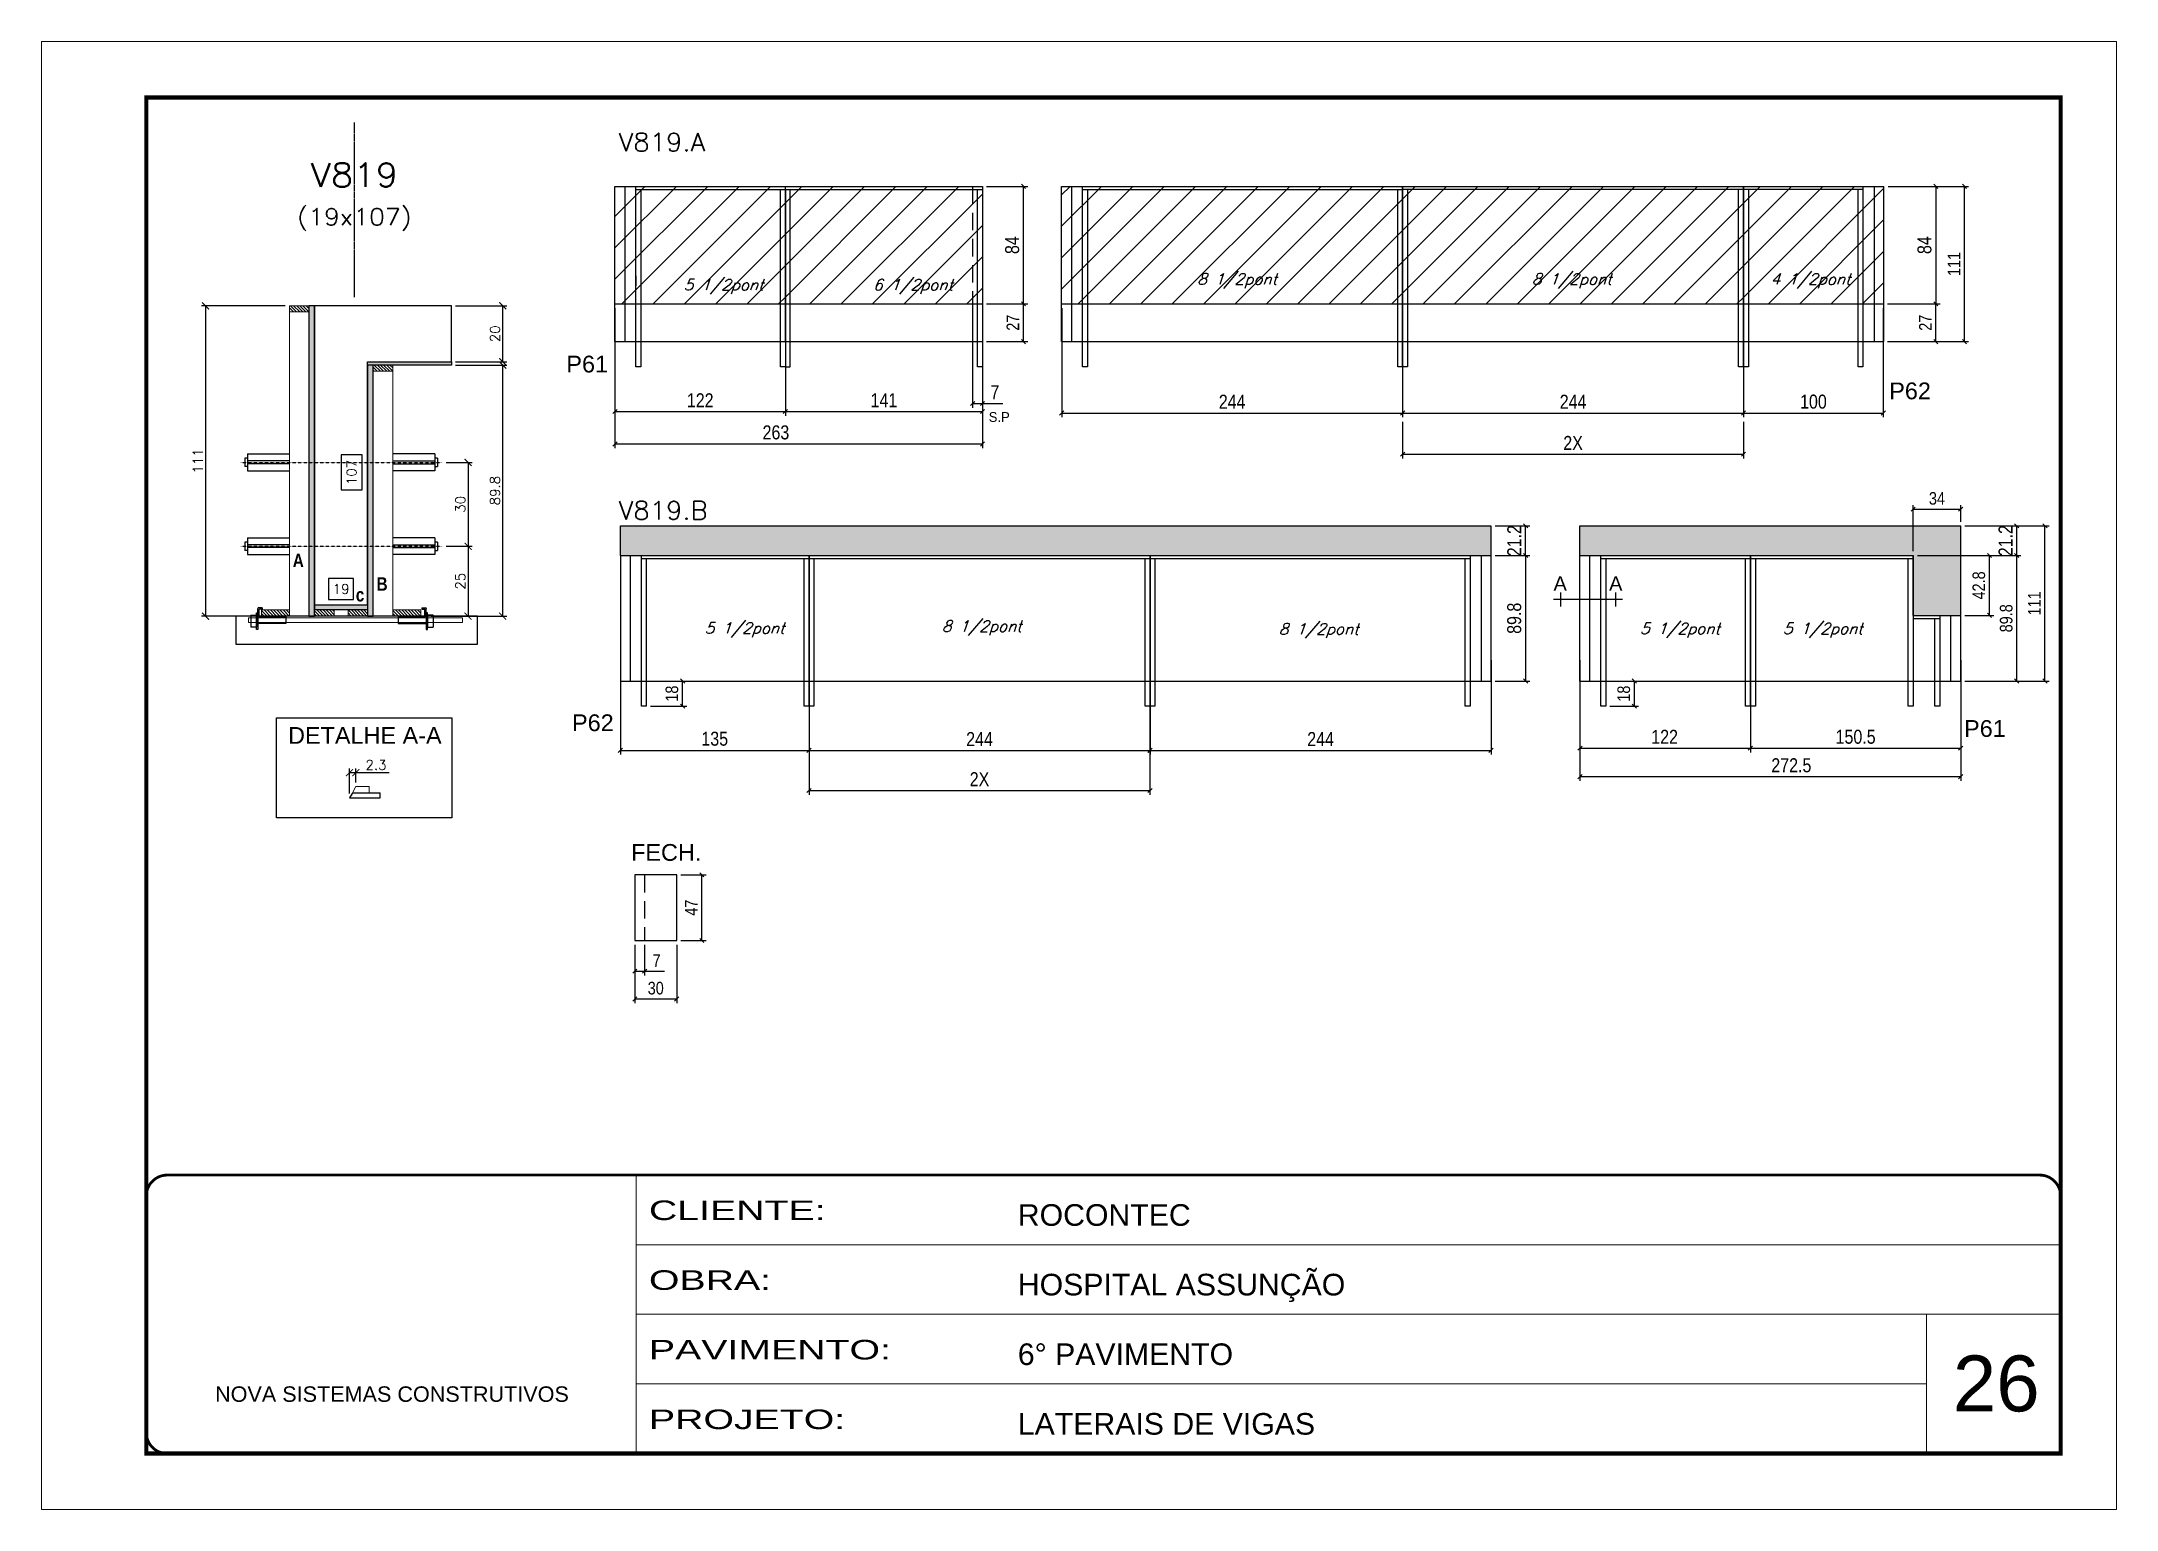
# Model space of a CAD drawing. Extents: x -20960 to -5926, y -2106 to 21915.
# Drawn here: x -10608 to -9123, y 13974 to 15024 of the extents above; entities that cross this region are included whole.
import ezdxf
from ezdxf.enums import TextEntityAlignment as Align

# ---------------------------------------------------------------- set-up
doc = ezdxf.new("R2010")
doc.units = 0
for name, pattern in [('CONTINUO', [0]), ('DASHED', [0.75, 0.5, -0.25]), ('HIDDEN', [0.375, 0.25, -0.125])]:
    doc.linetypes.add(name, pattern=pattern)
for name, color, linetype in [('5', 5, 'Continuous'), ('barrote', 251, 'Continuous'), ('COTA', 241, 'Continuous'), ('Cota Seção (2x)', 4, 'Continuous'), ('detalhes', 4, 'Continuous'), ('Painéis', 200, 'Continuous'), ('presilha', 1, 'Continuous'), ('Reaproveitamento', 251, 'Continuous'), ('SARR_2.2x7', 40, 'Continuous'), ('SARR_3.5x7', 81, 'Continuous'), ('TENSOR', 3, 'Continuous'), ('texto', 7, 'Continuous'), ('Texto de Titulo', 7, 'Continuous'), ('Texto Qtd Sarr', 242, 'Continuous')]:
    doc.layers.add(name, color=color, linetype=linetype)
for name, color, linetype, lineweight in [('CARIMBO', 255, 'Continuous', 9), ('CONCRETO', 251, 'Continuous', 25), ('Folhas', 255, 'Continuous', 9), ('Hachura', 251, 'Continuous', 9), ('Madeira', 126, 'Continuous', 18), ('Sarr 2.2x7', 40, 'Continuous', 9), ('SARRAFO DE PRESSAO', 251, 'DASHED', 9), ('SCO-___-LAJ', 2, 'Continuous', 0), ('Texto Seção', 7, 'Continuous', 15)]:
    doc.layers.add(name, color=color, linetype=linetype, lineweight=lineweight)
doc.styles.add('ARIAL', font='arial.ttf')
doc.styles.add('COTA TECNICA', font='techl___.ttf', dxfattribs={"height": 10})
doc.styles.add('COTA TECNICA-50', font='techl___.ttf', dxfattribs={"height": 9})
doc.styles.add('REGUA-120', font='ROMANS.shx', dxfattribs={"height": 15})
doc.styles.add('Romans', font='romans.shx')
doc.styles.add('ROMAS860', font='ROMAS860.SHX')
doc.styles.get("Standard").update_dxf_attribs({"font": 'arial.ttf'})
doc.styles.add('TECNICA', font='techb___.ttf', dxfattribs={"height": 10})
doc.styles.add('Tecnologia', font='')
doc.styles.get('Tecnologia').set_extended_font_data('Forgotten Futurist')
doc.dimstyles.new('COTA PAINEL-50', dxfattribs={"dimtxt": 9, "dimasz": 3, "dimexe": 3, "dimexo": 3, "dimgap": 3, "dimtad": 1, "dimdec": 1, "dimzin": 12, "dimdsep": 46, "dimtxsty": 'COTA TECNICA-50', "dimblk1": 'OBLIQUE', "dimblk2": 'OBLIQUE', "dimsah": 1, "dimcen": 0.9, "dimclrd": 4, "dimclre": 4, "dimclrt": 240, "dimadec": 1, "dimazin": 3, "dimtfac": 1, "dimtdec": 1, "dimtmove": 0, "dimatfit": 3, "dimfxl": 1, "dimtolj": 1, "dimtzin": 12, "dimarcsym": 0})
doc.dimstyles.new('Cota Seção (2x)', dxfattribs={"dimtxt": 7, "dimasz": 5, "dimexe": 3, "dimexo": 3, "dimgap": 2, "dimtad": 3, "dimdec": 1, "dimlfac": 0.5, "dimzin": 12, "dimdsep": 46, "dimtxsty": 'Romans', "dimblk": 'ARCHTICK', "dimcen": 0, "dimclrd": 4, "dimclre": 4, "dimclrt": 1, "dimadec": 1, "dimazin": 3, "dimtfac": 1, "dimtdec": 1, "dimtmove": 0, "dimatfit": 3, "dimldrblk": 'OBLIQUE', "dimfxl": 1, "dimtolj": 1, "dimtzin": 12, "dimarcsym": 0})
doc.dimstyles.new('Cota Seção interna', dxfattribs={"dimtxt": 7, "dimasz": 6, "dimexe": 0.18, "dimexo": 2, "dimgap": -4, "dimtad": 3, "dimdec": 1, "dimlfac": 0.5, "dimzin": 12, "dimdsep": 46, "dimtxsty": 'Romans', "dimblk": 'ARCHTICK', "dimcen": 0.09, "dimse1": 1, "dimse2": 1, "dimsd1": 1, "dimsd2": 1, "dimclrd": 180, "dimclre": 5, "dimclrt": 1, "dimadec": 0, "dimazin": 3, "dimtfac": 1, "dimtdec": 1, "dimtofl": 0, "dimtmove": 0, "dimatfit": 3, "dimldrblk": 'ARCHTICK', "dimfxl": 1, "dimtolj": 1, "dimtzin": 0, "dimarcsym": 0})
doc.dimstyles.new('PAINEL', dxfattribs={"dimtxt": 10, "dimasz": 3, "dimexe": 3, "dimexo": 3, "dimgap": 3, "dimtad": 1, "dimdec": 1, "dimzin": 12, "dimdsep": 46, "dimtxsty": 'COTA TECNICA', "dimblk1": 'OBLIQUE', "dimblk2": 'OBLIQUE', "dimsah": 1, "dimcen": 0.9, "dimclrd": 4, "dimclre": 4, "dimclrt": 240, "dimadec": 1, "dimazin": 3, "dimtfac": 1, "dimtdec": 1, "dimtmove": 0, "dimatfit": 3, "dimfxl": 1, "dimtolj": 1, "dimtzin": 12, "dimarcsym": 0})
pattern_1 = [(45, (-1569.918, -3391.344), (-11.22532, 11.22532), [])]
pattern_2 = [(45, (-1602.418, -3391.344), (-11.22532, 11.22532), [])]

msp = doc.modelspace()

# ---------------------------------------------------------------- texts
at = {"layer": '5', "linetype": 'Continuous'}
for s, p in [('P61', (-10232.86, 14787.23)), ('P62', (-9286.15, 14768.04)), ('P62', (-10228.81, 14530.66)), ('P61', (-9232.59, 14526.56))]:
    msp.add_text(s, height=12, rotation=0.00004, dxfattribs=at).set_placement(p)
at = {"layer": '5', "color": 7, "linetype": 'Continuous'}
for s, p in [('DETALHE A-A', (-10432.04, 14521.62)), ('FECH.', (-10186.56, 14437.91))]:
    msp.add_text(s, height=12, rotation=359.99996, dxfattribs=at).set_placement(p)
at = {"layer": 'CARIMBO', "style": 'ARIAL'}
msp.add_text('26', height=40, dxfattribs=at).set_placement((-9240.64, 14044.08))
at = {"layer": 'detalhes', "style": 'TECNICA'}
for s, p in [('A', (-10428.7, 14647.98)), ('c', (-10383.58, 14623.44)), ('B', (-10368.74, 14631.13))]:
    msp.add_text(s, height=9.6, dxfattribs=at).set_placement(p)
at = {"layer": 'detalhes', "color": 0, "linetype": 'Continuous', "style": 'ARIAL'}
for p in [(-9521.63, 14636.27), (-9481.87, 14636.27)]:
    msp.add_text('A', height=10.22, dxfattribs=at).set_placement(p, align=Align.MIDDLE_CENTER)
at = {"layer": 'texto', "color": 2, "char_height": 8, "attachment_point": 5, "style": 'Romans'}
for s, insert in [('{\\Q19;\\C256;5 1/2pont}', (-10120.35, 14848.64)), ('{\\Q19;\\C256;6 1/2pont}', (-9984.81, 14848.64)), ('{\\Q19;\\C256;8 1/2pont}', (-9752.81, 14852.72)), ('{\\Q19;\\C256;8 1/2pont}', (-9513.31, 14852.72)), ('{\\Q19;\\C256;4 1/2pont}', (-9342.45, 14852.72)), ('{\\Q19;\\C256;5 1/2pont}', (-10105.33, 14603.09)), ('{\\Q19;\\C256;8 1/2pont}', (-9935.57, 14604.44)), ('{\\Q19;\\C256;8 1/2pont}', (-9694.47, 14602.44)), ('{\\Q19;\\C256;5 1/2pont}', (-9435.89, 14602.73)), ('{\\Q19;\\C256;5 1/2pont}', (-9333.67, 14602.73))]:
    msp.add_mtext(s, dxfattribs=dict(at, insert=insert))
at = {"layer": 'texto', "color": 4, "insert": (-9923.09, 14755.33), "char_height": 7, "attachment_point": 5, "style": 'ROMAS860'}
msp.add_mtext('S.P', dxfattribs=at)
at = {"layer": 'Texto Seção', "style": 'REGUA-120', "width": 1.05}
for s, p in [('V819.A', (-10195.45, 14945.46)), ('V819.B', (-10195.45, 14682.07))]:
    msp.add_text(s, height=13, dxfattribs=at).set_placement(p)

# ---------------------------------------------------------------- blocks, each defined once
blk = doc.blocks.new('9999999999')
at = {"color": 30, "linetype": 'CONTINUO'}
for p, q in [((98564.6, 34230.2), (98564.6, 34429.4)), ((98564.6, 34379.6), (99584, 34379.6)), ((98564.6, 34329.8), (99488, 34329.8)), ((99584, 34329.8), (99488, 34329.8)), ((99488, 34329.8), (99488, 34230.2)), ((98564.6, 34280), (99488, 34280))]:
    blk.add_line(p, q, dxfattribs=at)
at = {"color": 30, "linetype": 'CONTINUO', "const_width": 2}
blk.add_lwpolyline([(99584, 34230.2), (99584, 34414.4, 0.414214), (99569, 34429.4), (98229, 34429.4, 0.414214), (98214, 34414.4), (98214, 34245.2, 0.414214), (98229, 34230.2), (99584, 34230.2)], format="xyb", dxfattribs=at)
at = {"layer": 'Folhas'}
blk.add_lwpolyline([(98139, 34190.2), (99624, 34190.2), (99624, 35240.2), (98139, 35240.2)], close=True, dxfattribs=at)
at = {"layer": 'Folhas', "color": 30, "const_width": 3}
blk.add_lwpolyline([(98214, 34230.2), (99584, 34230.2), (99584, 35200.2), (98214, 35200.2)], close=True, dxfattribs=at)
at = {"color": 7, "linetype": 'Continuous', "ltscale": 5, "style": 'ARIAL'}
for s, height, p in [('ROCONTEC', 15.48, (98837.7, 34393.1)), ('HOSPITAL ASSUNÇÃO', 15.483, (98837.7, 34343.3)), ('6° PAVIMENTO', 15.483, (98837.7, 34293.5)), ('NOVA SISTEMAS CONSTRUTIVOS', 11.059, (98263.2, 34267.2)), ('LATERAIS DE VIGAS', 15.483, (98837.7, 34243.7))]:
    blk.add_text(s, height=height, dxfattribs=at).set_placement(p)
at = {"layer": 'Folhas', "color": 7, "style": 'Tecnologia', "width": 1.5}
for s, p in [('CLIENTE:', (98573.7, 34397.2)), ('OBRA:', (98573.7, 34347.3)), ('PAVIMENTO:', (98573.7, 34297.5)), ('PROJETO:', (98573.7, 34247.7))]:
    blk.add_text(s, height=14, dxfattribs=at).set_placement(p)
blk = doc.blocks.new('titulo1')
at = {"layer": 'Defpoints', "color": 252, "linetype": 'HIDDEN', "ltscale": 2}
blk.add_line((0, 0), (0, 125), dxfattribs=at)
at = {"layer": 'Defpoints', "style": 'Romans', "oblique": 15}
blk.add_attdef('FOLHA', text='', height=10, dxfattribs=at).set_placement((0, 15.6), align=Align.MIDDLE_CENTER)
at = {"layer": 'Texto Qtd Sarr', "color": 3, "style": 'Romans', "oblique": 15}
for tag, height, p in [('TITULO', 17, (0, 71.4)), ('SEÇÃO', 12, (0, 41.5))]:
    blk.add_attdef(tag, text='', height=height, dxfattribs=at).set_placement(p, align=Align.MIDDLE_CENTER)
blk = doc.blocks.new('_Oblique')
at = {"color": 0, "linetype": 'ByBlock', "lineweight": -2}
blk.add_line((-0.5, -0.5), (0.5, 0.5), dxfattribs=at)
blk = doc.blocks.new('*D918')
at = {"layer": 'COTA', "color": 4, "lineweight": -2, "ltscale": 25, "transparency": 16777216}
for p, q in [((-9634.4, 14751.9), (-9634.4, 14725.8)), ((-9390.4, 14751.9), (-9390.4, 14725.8)), ((-9634.4, 14728.8), (-9390.4, 14728.8))]:
    blk.add_line(p, q, dxfattribs=at)
at = {"layer": 'Defpoints', "color": 0, "ltscale": 25, "transparency": 16777216}
for p in [(-9634.4, 14754.9), (-9390.4, 14754.9), (-9390.4, 14728.8)]:
    blk.add_point(p, dxfattribs=at)
at = {"layer": 'COTA', "color": 4, "lineweight": -2, "ltscale": 25, "transparency": 16777216, "xscale": 3, "yscale": 3, "zscale": 3, "rotation": 180}
blk.add_blockref('_Oblique', (-9634.4, 14728.8), dxfattribs=at)
at = {"layer": 'COTA', "color": 4, "lineweight": -2, "ltscale": 25, "transparency": 16777216, "xscale": 3, "yscale": 3, "zscale": 3}
blk.add_blockref('_Oblique', (-9390.4, 14728.8), dxfattribs=at)
at = {"layer": 'COTA', "color": 240, "ltscale": 25, "transparency": 16777216, "insert": (-9512.4, 14736.8), "char_height": 10, "attachment_point": 5, "style": 'COTA TECNICA'}
blk.add_mtext('\\A1;2X', dxfattribs=at)
blk = doc.blocks.new('_ArchTick')
at = {"color": 0, "linetype": 'ByBlock', "const_width": 0.15}
blk.add_lwpolyline([(-0.5, -0.5), (0.5, 0.5)], dxfattribs=at)
blk = doc.blocks.new('*D955')
at = {"layer": 'COTA', "color": 4, "lineweight": -2, "transparency": 16777216}
for p, q in [((-10388.1, 14486), (-10388.1, 14504)), ((-10388.1, 14501), (-10383.5, 14501)), ((-10383.5, 14494), (-10383.5, 14504)), ((-10383.5, 14501), (-10359.8, 14501))]:
    blk.add_line(p, q, dxfattribs=at)
at = {"layer": 'Defpoints', "color": 0, "transparency": 16777216}
for p in [(-10383.5, 14501), (-10388.1, 14483), (-10383.5, 14491)]:
    blk.add_point(p, dxfattribs=at)
at = {"layer": 'COTA', "color": 4, "lineweight": -2, "transparency": 16777216, "xscale": 5, "yscale": 5, "zscale": 5, "rotation": 180}
blk.add_blockref('_ArchTick', (-10388.1, 14501), dxfattribs=at)
at = {"layer": 'COTA', "color": 4, "lineweight": -2, "transparency": 16777216, "xscale": 5, "yscale": 5, "zscale": 5}
blk.add_blockref('_ArchTick', (-10383.5, 14501), dxfattribs=at)
at = {"layer": 'COTA', "color": 1, "transparency": 16777216, "insert": (-10369.1, 14506.5), "char_height": 7, "attachment_point": 5, "style": 'Romans'}
blk.add_mtext('\\A1;2.3', dxfattribs=at)
blk = doc.blocks.new('*D919')
at = {"layer": 'COTA', "color": 4, "lineweight": -2, "transparency": 16777216}
for p, q in [((-10312.1, 14792.5), (-10275.4, 14792.5)), ((-10278.4, 14612.9), (-10278.4, 14792.5)), ((-10329.7, 14612.9), (-10275.4, 14612.9))]:
    blk.add_line(p, q, dxfattribs=at)
at = {"layer": 'Defpoints', "color": 0, "transparency": 16777216}
for p in [(-10315.1, 14792.5), (-10278.4, 14792.5), (-10332.7, 14612.9)]:
    blk.add_point(p, dxfattribs=at)
at = {"layer": 'COTA', "color": 4, "lineweight": -2, "transparency": 16777216, "xscale": 5, "yscale": 5, "zscale": 5}
for p, rotation in [((-10278.4, 14792.5), 90), ((-10278.4, 14612.9), 270)]:
    blk.add_blockref('_ArchTick', p, dxfattribs=dict(at, rotation=rotation))
at = {"layer": 'COTA', "color": 1, "transparency": 16777216, "insert": (-10283.9, 14702.7), "char_height": 7, "attachment_point": 5, "rotation": 90, "style": 'Romans'}
blk.add_mtext('\\A1;89.8', dxfattribs=at)
blk = doc.blocks.new('*D920')
at = {"layer": 'COTA', "color": 4, "lineweight": -2, "transparency": 16777216}
for p, q in [((-10312.1, 14834.9), (-10275.4, 14834.9)), ((-10278.4, 14794.9), (-10278.4, 14834.9)), ((-10312.1, 14794.9), (-10275.4, 14794.9))]:
    blk.add_line(p, q, dxfattribs=at)
at = {"layer": 'Defpoints', "color": 0, "transparency": 16777216}
for p in [(-10315.1, 14834.9), (-10278.4, 14834.9), (-10315.1, 14794.9)]:
    blk.add_point(p, dxfattribs=at)
at = {"layer": 'COTA', "color": 4, "lineweight": -2, "transparency": 16777216, "xscale": 5, "yscale": 5, "zscale": 5}
for p, rotation in [((-10278.4, 14834.9), 90), ((-10278.4, 14794.9), 270)]:
    blk.add_blockref('_ArchTick', p, dxfattribs=dict(at, rotation=rotation))
at = {"layer": 'COTA', "color": 1, "transparency": 16777216, "insert": (-10283.9, 14814.9), "char_height": 7, "attachment_point": 5, "rotation": 90, "style": 'Romans'}
blk.add_mtext('\\A1;20', dxfattribs=at)
blk = doc.blocks.new('*D921')
at = {"layer": 'Cota Seção (2x)', "color": 180, "lineweight": -2, "transparency": 16777216}
for p, q in [((-10379.1, 14728.2), (-10394.1, 14728.2)), ((-10394.1, 14728.2), (-10394.1, 14703.2)), ((-10379.1, 14703.2), (-10379.1, 14728.2)), ((-10394.1, 14703.2), (-10379.1, 14703.2))]:
    blk.add_line(p, q, dxfattribs=at)
at = {"layer": 'Defpoints', "color": 0, "transparency": 16777216}
for p in [(-10375.1, 14834.9), (-10375.1, 14834.9), (-10375.1, 14620.9)]:
    blk.add_point(p, dxfattribs=at)
at = {"layer": 'Cota Seção (2x)', "color": 1, "transparency": 16777216, "insert": (-10386.6, 14715.7), "char_height": 7, "attachment_point": 5, "rotation": 90, "style": 'Romans'}
blk.add_mtext('\\A1;107', dxfattribs=at)
blk = doc.blocks.new('PRESILHA METÁLICA 1')
at = {"layer": 'presilha'}
for p, q in [((0, 13), (6, 13)), ((0, 13), (0, 0)), ((6, 0), (0, 0)), ((6, 15.5), (7.5, 15.5)), ((6, -2.5), (6, 15.5)), ((6, 13), (6, 0)), ((7.5, 10.6), (7.5, 19.9)), ((7.5, 15.5), (7.5, -2.5)), ((37.5, 4.1), (7.5, 4.1)), ((12, 21), (8.6, 21)), ((9, 11.6), (9, 18.9)), ((12, 19.5), (9.6, 19.5)), ((37.5, 11), (9.6, 11)), ((12, 21), (12, 19.5)), ((37.5, 11), (37.5, 4.1)), ((7.5, -2.5), (6, -2.5))]:
    blk.add_line(p, q, dxfattribs=at)
for centre, radius, start, end in [((8.6, 19.9), 1.14, 90, 180), ((9.6, 18.9), 0.57, 90, 180), ((9.6, 11.6), 0.57, 180, 270)]:
    blk.add_arc(centre, radius, start, end, dxfattribs=at)
blk = doc.blocks.new('*D922')
at = {"layer": 'Cota Seção (2x)', "color": 180, "lineweight": -2, "transparency": 16777216}
for p, q in [((-10385.1, 14639.9), (-10403.1, 14639.9)), ((-10403.1, 14639.9), (-10403.1, 14624.9)), ((-10385.1, 14624.9), (-10385.1, 14639.9)), ((-10403.1, 14624.9), (-10385.1, 14624.9))]:
    blk.add_line(p, q, dxfattribs=at)
at = {"layer": 'Defpoints', "color": 0, "transparency": 16777216}
for p in [(-10413.1, 14612.9), (-10375.1, 14620.9), (-10375.1, 14612.9)]:
    blk.add_point(p, dxfattribs=at)
at = {"layer": 'Cota Seção (2x)', "color": 1, "transparency": 16777216, "insert": (-10394.1, 14632.4), "char_height": 7, "attachment_point": 5, "style": 'Romans'}
blk.add_mtext('\\A1;19', dxfattribs=at)
blk = doc.blocks.new('*D928')
at = {"layer": 'COTA', "color": 4, "lineweight": -2, "transparency": 16777216}
for p, q in [((-10434.1, 14834.9), (-10494.1, 14834.9)), ((-10491.1, 14834.9), (-10491.1, 14612.9)), ((-10434.1, 14612.9), (-10494.1, 14612.9))]:
    blk.add_line(p, q, dxfattribs=at)
at = {"layer": 'Defpoints', "color": 0, "transparency": 16777216}
for p in [(-10431.1, 14834.9), (-10491.1, 14612.9), (-10431.1, 14612.9)]:
    blk.add_point(p, dxfattribs=at)
at = {"layer": 'COTA', "color": 4, "lineweight": -2, "transparency": 16777216, "xscale": 5, "yscale": 5, "zscale": 5}
for p, rotation in [((-10491.1, 14834.9), 90), ((-10491.1, 14612.9), 270)]:
    blk.add_blockref('_ArchTick', p, dxfattribs=dict(at, rotation=rotation))
at = {"layer": 'COTA', "color": 1, "transparency": 16777216, "insert": (-10496.6, 14723.9), "char_height": 7, "attachment_point": 5, "rotation": 90, "style": 'Romans'}
blk.add_mtext('\\A1;111', dxfattribs=at)
blk = doc.blocks.new('*D929')
at = {"layer": 'COTA', "color": 4, "lineweight": -2, "transparency": 16777216}
for p, q in [((-10318.8, 14662.9), (-10300.2, 14662.9)), ((-10303.2, 14662.9), (-10303.2, 14612.9)), ((-10318.8, 14612.9), (-10300.2, 14612.9))]:
    blk.add_line(p, q, dxfattribs=at)
at = {"layer": 'Defpoints', "color": 0, "transparency": 16777216}
for p in [(-10321.8, 14662.9), (-10321.8, 14612.9), (-10303.2, 14612.9)]:
    blk.add_point(p, dxfattribs=at)
at = {"layer": 'COTA', "color": 4, "lineweight": -2, "transparency": 16777216, "xscale": 5, "yscale": 5, "zscale": 5}
for p, rotation in [((-10303.2, 14662.9), 90), ((-10303.2, 14612.9), 270)]:
    blk.add_blockref('_ArchTick', p, dxfattribs=dict(at, rotation=rotation))
at = {"layer": 'COTA', "color": 1, "transparency": 16777216, "insert": (-10308.7, 14637.9), "char_height": 7, "attachment_point": 5, "rotation": 90, "style": 'Romans'}
blk.add_mtext('\\A1;25', dxfattribs=at)
blk = doc.blocks.new('*D930')
at = {"layer": 'COTA', "color": 4, "lineweight": -2, "transparency": 16777216}
for p, q in [((-10318.8, 14722.9), (-10300.2, 14722.9)), ((-10303.2, 14722.9), (-10303.2, 14662.9)), ((-10318.8, 14662.9), (-10300.2, 14662.9))]:
    blk.add_line(p, q, dxfattribs=at)
at = {"layer": 'Defpoints', "color": 0, "transparency": 16777216}
for p in [(-10321.8, 14722.9), (-10321.8, 14662.9), (-10303.2, 14662.9)]:
    blk.add_point(p, dxfattribs=at)
at = {"layer": 'COTA', "color": 4, "lineweight": -2, "transparency": 16777216, "xscale": 5, "yscale": 5, "zscale": 5}
for p, rotation in [((-10303.2, 14722.9), 90), ((-10303.2, 14662.9), 270)]:
    blk.add_blockref('_ArchTick', p, dxfattribs=dict(at, rotation=rotation))
at = {"layer": 'COTA', "color": 1, "transparency": 16777216, "insert": (-10308.7, 14692.9), "char_height": 7, "attachment_point": 5, "rotation": 90, "style": 'Romans'}
blk.add_mtext('\\A1;30', dxfattribs=at)
blk = doc.blocks.new('*D931')
at = {"layer": 'COTA', "color": 4, "lineweight": -2, "ltscale": 25, "transparency": 16777216}
for p, q in [((-9878.4, 14833.3), (-9878.4, 14755.2)), ((-9634.4, 14806.3), (-9634.4, 14755.2)), ((-9878.4, 14758.2), (-9634.4, 14758.2))]:
    blk.add_line(p, q, dxfattribs=at)
at = {"layer": 'Defpoints', "color": 0, "ltscale": 25, "transparency": 16777216}
for p in [(-9878.4, 14836.3), (-9634.4, 14809.3), (-9634.4, 14758.2)]:
    blk.add_point(p, dxfattribs=at)
at = {"layer": 'COTA', "color": 4, "lineweight": -2, "ltscale": 25, "transparency": 16777216, "xscale": 3, "yscale": 3, "zscale": 3, "rotation": 180}
blk.add_blockref('_Oblique', (-9878.4, 14758.2), dxfattribs=at)
at = {"layer": 'COTA', "color": 4, "lineweight": -2, "ltscale": 25, "transparency": 16777216, "xscale": 3, "yscale": 3, "zscale": 3}
blk.add_blockref('_Oblique', (-9634.4, 14758.2), dxfattribs=at)
at = {"layer": 'COTA', "color": 240, "ltscale": 25, "transparency": 16777216, "insert": (-9756.4, 14766.3), "char_height": 10, "attachment_point": 5, "style": 'COTA TECNICA'}
blk.add_mtext('\\A1;244', dxfattribs=at)
blk = doc.blocks.new('*D932')
at = {"layer": 'COTA', "color": 4, "lineweight": -2, "ltscale": 25, "transparency": 16777216}
for p, q in [((-9634.4, 14806.3), (-9634.4, 14755.2)), ((-9390.4, 14806.3), (-9390.4, 14755.2)), ((-9634.4, 14758.2), (-9390.4, 14758.2))]:
    blk.add_line(p, q, dxfattribs=at)
at = {"layer": 'Defpoints', "color": 0, "ltscale": 25, "transparency": 16777216}
for p in [(-9634.4, 14809.3), (-9390.4, 14809.3), (-9390.4, 14758.2)]:
    blk.add_point(p, dxfattribs=at)
at = {"layer": 'COTA', "color": 4, "lineweight": -2, "ltscale": 25, "transparency": 16777216, "xscale": 3, "yscale": 3, "zscale": 3, "rotation": 180}
blk.add_blockref('_Oblique', (-9634.4, 14758.2), dxfattribs=at)
at = {"layer": 'COTA', "color": 4, "lineweight": -2, "ltscale": 25, "transparency": 16777216, "xscale": 3, "yscale": 3, "zscale": 3}
blk.add_blockref('_Oblique', (-9390.4, 14758.2), dxfattribs=at)
at = {"layer": 'COTA', "color": 240, "ltscale": 25, "transparency": 16777216, "insert": (-9512.4, 14766.3), "char_height": 10, "attachment_point": 5, "style": 'COTA TECNICA'}
blk.add_mtext('\\A1;244', dxfattribs=at)
blk = doc.blocks.new('*D978')
at = {"layer": 'COTA', "color": 4, "lineweight": -2, "ltscale": 25, "transparency": 16777216}
for p, q in [((-9286.9, 14920.3), (-9249.8, 14920.3)), ((-9252.8, 14920.3), (-9252.8, 14836.3)), ((-9287.4, 14836.3), (-9249.8, 14836.3))]:
    blk.add_line(p, q, dxfattribs=at)
at = {"layer": 'Defpoints', "color": 0, "ltscale": 25, "transparency": 16777216}
for p in [(-9289.9, 14920.3), (-9290.4, 14836.3), (-9252.8, 14836.3)]:
    blk.add_point(p, dxfattribs=at)
at = {"layer": 'COTA', "color": 4, "lineweight": -2, "ltscale": 25, "transparency": 16777216, "xscale": 3, "yscale": 3, "zscale": 3}
for p, rotation in [((-9252.8, 14920.3), 90), ((-9252.8, 14836.3), 270)]:
    blk.add_blockref('_Oblique', p, dxfattribs=dict(at, rotation=rotation))
at = {"layer": 'COTA', "color": 240, "ltscale": 25, "transparency": 16777216, "insert": (-9260.9, 14878.3), "char_height": 10, "attachment_point": 5, "rotation": 90, "style": 'COTA TECNICA'}
blk.add_mtext('\\A1;84', dxfattribs=at)
blk = doc.blocks.new('*D933')
at = {"layer": 'COTA', "color": 4, "lineweight": -2, "ltscale": 25, "transparency": 16777216}
for p, q in [((-9290.4, 14833.3), (-9290.4, 14755.2)), ((-9390.4, 14806.3), (-9390.4, 14755.2)), ((-9390.4, 14758.2), (-9290.4, 14758.2))]:
    blk.add_line(p, q, dxfattribs=at)
at = {"layer": 'Defpoints', "color": 0, "ltscale": 25, "transparency": 16777216}
for p in [(-9290.4, 14836.3), (-9390.4, 14809.3), (-9290.4, 14758.2)]:
    blk.add_point(p, dxfattribs=at)
at = {"layer": 'COTA', "color": 4, "lineweight": -2, "ltscale": 25, "transparency": 16777216, "xscale": 3, "yscale": 3, "zscale": 3, "rotation": 180}
blk.add_blockref('_Oblique', (-9390.4, 14758.2), dxfattribs=at)
at = {"layer": 'COTA', "color": 4, "lineweight": -2, "ltscale": 25, "transparency": 16777216, "xscale": 3, "yscale": 3, "zscale": 3}
blk.add_blockref('_Oblique', (-9290.4, 14758.2), dxfattribs=at)
at = {"layer": 'COTA', "color": 240, "ltscale": 25, "transparency": 16777216, "insert": (-9340.4, 14766.3), "char_height": 10, "attachment_point": 5, "style": 'COTA TECNICA'}
blk.add_mtext('\\A1;100', dxfattribs=at)
blk = doc.blocks.new('*D934')
at = {"layer": 'COTA', "color": 4, "lineweight": -2, "ltscale": 25, "transparency": 16777216}
for p, q in [((-10198.1, 14833.3), (-10198.1, 14733.1)), ((-9935.1, 14806.3), (-9935.1, 14733.1)), ((-10198.1, 14736.1), (-9935.1, 14736.1))]:
    blk.add_line(p, q, dxfattribs=at)
at = {"layer": 'Defpoints', "color": 0, "ltscale": 25, "transparency": 16777216}
for p in [(-10198.1, 14836.3), (-9935.1, 14809.3), (-9935.1, 14736.1)]:
    blk.add_point(p, dxfattribs=at)
at = {"layer": 'COTA', "color": 4, "lineweight": -2, "ltscale": 25, "transparency": 16777216, "xscale": 3, "yscale": 3, "zscale": 3, "rotation": 180}
blk.add_blockref('_Oblique', (-10198.1, 14736.1), dxfattribs=at)
at = {"layer": 'COTA', "color": 4, "lineweight": -2, "ltscale": 25, "transparency": 16777216, "xscale": 3, "yscale": 3, "zscale": 3}
blk.add_blockref('_Oblique', (-9935.1, 14736.1), dxfattribs=at)
at = {"layer": 'COTA', "color": 240, "ltscale": 25, "transparency": 16777216, "insert": (-10082.9, 14744.3), "char_height": 10, "attachment_point": 5, "style": 'COTA TECNICA'}
blk.add_mtext('\\A1;263', dxfattribs=at)
blk = doc.blocks.new('*D935')
at = {"layer": 'COTA', "color": 4, "lineweight": -2, "ltscale": 25, "transparency": 16777216}
for p, q in [((-10198.1, 14833.3), (-10198.1, 14756.3)), ((-10076.1, 14806.3), (-10076.1, 14756.3)), ((-10198.1, 14759.3), (-10076.1, 14759.3))]:
    blk.add_line(p, q, dxfattribs=at)
at = {"layer": 'Defpoints', "color": 0, "ltscale": 25, "transparency": 16777216}
for p in [(-10198.1, 14836.3), (-10076.1, 14809.3), (-10076.1, 14759.3)]:
    blk.add_point(p, dxfattribs=at)
at = {"layer": 'COTA', "color": 4, "lineweight": -2, "ltscale": 25, "transparency": 16777216, "xscale": 3, "yscale": 3, "zscale": 3, "rotation": 180}
blk.add_blockref('_Oblique', (-10198.1, 14759.3), dxfattribs=at)
at = {"layer": 'COTA', "color": 4, "lineweight": -2, "ltscale": 25, "transparency": 16777216, "xscale": 3, "yscale": 3, "zscale": 3}
blk.add_blockref('_Oblique', (-10076.1, 14759.3), dxfattribs=at)
at = {"layer": 'COTA', "color": 240, "ltscale": 25, "transparency": 16777216, "insert": (-10137.1, 14767.3), "char_height": 10, "attachment_point": 5, "style": 'COTA TECNICA'}
blk.add_mtext('\\A1;122', dxfattribs=at)
blk = doc.blocks.new('*D936')
at = {"layer": 'COTA', "color": 4, "lineweight": -2, "ltscale": 25, "transparency": 16777216}
for p, q in [((-10076.1, 14806.3), (-10076.1, 14756.3)), ((-9935.1, 14806.3), (-9935.1, 14756.3)), ((-10076.1, 14759.3), (-9935.1, 14759.3))]:
    blk.add_line(p, q, dxfattribs=at)
at = {"layer": 'Defpoints', "color": 0, "ltscale": 25, "transparency": 16777216}
for p in [(-10076.1, 14809.3), (-9935.1, 14809.3), (-9935.1, 14759.3)]:
    blk.add_point(p, dxfattribs=at)
at = {"layer": 'COTA', "color": 4, "lineweight": -2, "ltscale": 25, "transparency": 16777216, "xscale": 3, "yscale": 3, "zscale": 3, "rotation": 180}
blk.add_blockref('_Oblique', (-10076.1, 14759.3), dxfattribs=at)
at = {"layer": 'COTA', "color": 4, "lineweight": -2, "ltscale": 25, "transparency": 16777216, "xscale": 3, "yscale": 3, "zscale": 3}
blk.add_blockref('_Oblique', (-9935.1, 14759.3), dxfattribs=at)
at = {"layer": 'COTA', "color": 240, "ltscale": 25, "transparency": 16777216, "insert": (-10005.6, 14767.4), "char_height": 10, "attachment_point": 5, "style": 'COTA TECNICA'}
blk.add_mtext('\\A1;141', dxfattribs=at)
blk = doc.blocks.new('*D937')
at = {"layer": 'COTA', "color": 4, "lineweight": -2, "ltscale": 25, "transparency": 16777216}
for p, q in [((-9942.1, 14833.3), (-9942.1, 14762)), ((-9935.1, 14788.3), (-9935.1, 14762)), ((-9942.1, 14765), (-9935.1, 14765)), ((-9935.1, 14765), (-9920.4, 14765))]:
    blk.add_line(p, q, dxfattribs=at)
at = {"layer": 'Defpoints', "color": 0, "ltscale": 25, "transparency": 16777216}
for p in [(-9942.1, 14836.3), (-9935.1, 14791.3), (-9935.1, 14765)]:
    blk.add_point(p, dxfattribs=at)
at = {"layer": 'COTA', "color": 4, "lineweight": -2, "ltscale": 25, "transparency": 16777216, "xscale": 3, "yscale": 3, "zscale": 3, "rotation": 180}
blk.add_blockref('_Oblique', (-9942.1, 14765), dxfattribs=at)
at = {"layer": 'COTA', "color": 4, "lineweight": -2, "ltscale": 25, "transparency": 16777216, "xscale": 3, "yscale": 3, "zscale": 3}
blk.add_blockref('_Oblique', (-9935.1, 14765), dxfattribs=at)
at = {"layer": 'COTA', "color": 240, "ltscale": 25, "transparency": 16777216, "insert": (-9926.2, 14773.1), "char_height": 10, "attachment_point": 5, "style": 'COTA TECNICA'}
blk.add_mtext('\\A1;7', dxfattribs=at)
blk = doc.blocks.new('*D979')
at = {"layer": 'COTA', "color": 4, "lineweight": -2, "ltscale": 25, "transparency": 16777216}
for p, q in [((-9932.1, 14920.3), (-9902.7, 14920.3)), ((-9905.7, 14836.3), (-9905.7, 14920.3)), ((-9932.1, 14836.3), (-9902.7, 14836.3))]:
    blk.add_line(p, q, dxfattribs=at)
at = {"layer": 'Defpoints', "color": 0, "ltscale": 25, "transparency": 16777216}
for p in [(-9935.1, 14920.3), (-9905.7, 14920.3), (-9935.1, 14836.3)]:
    blk.add_point(p, dxfattribs=at)
at = {"layer": 'COTA', "color": 4, "lineweight": -2, "ltscale": 25, "transparency": 16777216, "xscale": 3, "yscale": 3, "zscale": 3}
for p, rotation in [((-9905.7, 14920.3), 90), ((-9905.7, 14836.3), 270)]:
    blk.add_blockref('_Oblique', p, dxfattribs=dict(at, rotation=rotation))
at = {"layer": 'COTA', "color": 240, "ltscale": 25, "transparency": 16777216, "insert": (-9913.8, 14878.3), "char_height": 10, "attachment_point": 5, "rotation": 90, "style": 'COTA TECNICA'}
blk.add_mtext('\\A1;84', dxfattribs=at)
blk = doc.blocks.new('*D980')
at = {"layer": 'COTA', "color": 4, "lineweight": -2, "transparency": 16777216}
for p, q in [((-9287.4, 14836.3), (-9249.8, 14836.3)), ((-9252.8, 14809.3), (-9252.8, 14836.3)), ((-9287.4, 14809.3), (-9249.8, 14809.3))]:
    blk.add_line(p, q, dxfattribs=at)
at = {"layer": 'Defpoints', "color": 0, "transparency": 16777216}
for p in [(-9290.4, 14836.3), (-9252.8, 14836.3), (-9290.4, 14809.3)]:
    blk.add_point(p, dxfattribs=at)
at = {"layer": 'COTA', "color": 4, "lineweight": -2, "transparency": 16777216, "xscale": 3, "yscale": 3, "zscale": 3}
for p, rotation in [((-9252.8, 14836.3), 90), ((-9252.8, 14809.3), 270)]:
    blk.add_blockref('_Oblique', p, dxfattribs=dict(at, rotation=rotation))
at = {"layer": 'COTA', "color": 240, "transparency": 16777216, "insert": (-9260.3, 14822.8), "char_height": 9, "attachment_point": 5, "rotation": 90, "style": 'COTA TECNICA-50'}
blk.add_mtext('\\A1;27', dxfattribs=at)
blk = doc.blocks.new('*D981')
at = {"layer": 'COTA', "color": 4, "lineweight": -2, "transparency": 16777216}
for p, q in [((-9932.1, 14836.3), (-9902.7, 14836.3)), ((-9905.7, 14809.3), (-9905.7, 14836.3)), ((-9932.1, 14809.3), (-9902.7, 14809.3))]:
    blk.add_line(p, q, dxfattribs=at)
at = {"layer": 'Defpoints', "color": 0, "transparency": 16777216}
for p in [(-9935.1, 14836.3), (-9905.7, 14836.3), (-9935.1, 14809.3)]:
    blk.add_point(p, dxfattribs=at)
at = {"layer": 'COTA', "color": 4, "lineweight": -2, "transparency": 16777216, "xscale": 3, "yscale": 3, "zscale": 3}
for p, rotation in [((-9905.7, 14836.3), 90), ((-9905.7, 14809.3), 270)]:
    blk.add_blockref('_Oblique', p, dxfattribs=dict(at, rotation=rotation))
at = {"layer": 'COTA', "color": 240, "transparency": 16777216, "insert": (-9913.3, 14822.8), "char_height": 9, "attachment_point": 5, "rotation": 90, "style": 'COTA TECNICA-50'}
blk.add_mtext('\\A1;27', dxfattribs=at)
blk = doc.blocks.new('*D982')
at = {"layer": 'COTA', "color": 4, "lineweight": -2, "transparency": 16777216}
for p, q in [((-9286.9, 14920.3), (-9229.3, 14920.3)), ((-9232.3, 14809.3), (-9232.3, 14920.3)), ((-9286.9, 14809.3), (-9229.3, 14809.3))]:
    blk.add_line(p, q, dxfattribs=at)
at = {"layer": 'Defpoints', "color": 0, "transparency": 16777216}
for p in [(-9289.9, 14920.3), (-9232.3, 14920.3), (-9289.9, 14809.3)]:
    blk.add_point(p, dxfattribs=at)
at = {"layer": 'COTA', "color": 4, "lineweight": -2, "transparency": 16777216, "xscale": 3, "yscale": 3, "zscale": 3}
for p, rotation in [((-9232.3, 14920.3), 90), ((-9232.3, 14809.3), 270)]:
    blk.add_blockref('_Oblique', p, dxfattribs=dict(at, rotation=rotation))
at = {"layer": 'COTA', "color": 240, "transparency": 16777216, "insert": (-9239.8, 14864.8), "char_height": 9, "attachment_point": 5, "rotation": 90, "style": 'COTA TECNICA-50'}
blk.add_mtext('\\A1;111', dxfattribs=at)
blk = doc.blocks.new('*D938')
at = {"layer": 'COTA', "color": 4, "lineweight": -2, "ltscale": 25, "transparency": 16777216}
for p, q in [((-10194.2, 14581.5), (-10194.2, 14513.9)), ((-10059.2, 14581.5), (-10059.2, 14513.9)), ((-10194.2, 14516.9), (-10059.2, 14516.9))]:
    blk.add_line(p, q, dxfattribs=at)
at = {"layer": 'Defpoints', "color": 0, "ltscale": 25, "transparency": 16777216}
for p in [(-10194.2, 14584.5), (-10059.2, 14584.5), (-10059.2, 14516.9)]:
    blk.add_point(p, dxfattribs=at)
at = {"layer": 'COTA', "color": 4, "lineweight": -2, "ltscale": 25, "transparency": 16777216, "xscale": 3, "yscale": 3, "zscale": 3, "rotation": 180}
blk.add_blockref('_Oblique', (-10194.2, 14516.9), dxfattribs=at)
at = {"layer": 'COTA', "color": 4, "lineweight": -2, "ltscale": 25, "transparency": 16777216, "xscale": 3, "yscale": 3, "zscale": 3}
blk.add_blockref('_Oblique', (-10059.2, 14516.9), dxfattribs=at)
at = {"layer": 'COTA', "color": 240, "ltscale": 25, "transparency": 16777216, "insert": (-10126.7, 14525.2), "char_height": 10, "attachment_point": 5, "style": 'COTA TECNICA'}
blk.add_mtext('\\A1;135', dxfattribs=at)
blk = doc.blocks.new('*D939')
at = {"layer": 'COTA', "color": 4, "lineweight": -2, "ltscale": 25, "transparency": 16777216}
for p, q in [((-10059.2, 14581.5), (-10059.2, 14513.9)), ((-9815.2, 14581.5), (-9815.2, 14513.9)), ((-10059.2, 14516.9), (-9815.2, 14516.9))]:
    blk.add_line(p, q, dxfattribs=at)
at = {"layer": 'Defpoints', "color": 0, "ltscale": 25, "transparency": 16777216}
for p in [(-10059.2, 14584.5), (-9815.2, 14584.5), (-9815.2, 14516.9)]:
    blk.add_point(p, dxfattribs=at)
at = {"layer": 'COTA', "color": 4, "lineweight": -2, "ltscale": 25, "transparency": 16777216, "xscale": 3, "yscale": 3, "zscale": 3, "rotation": 180}
blk.add_blockref('_Oblique', (-10059.2, 14516.9), dxfattribs=at)
at = {"layer": 'COTA', "color": 4, "lineweight": -2, "ltscale": 25, "transparency": 16777216, "xscale": 3, "yscale": 3, "zscale": 3}
blk.add_blockref('_Oblique', (-9815.2, 14516.9), dxfattribs=at)
at = {"layer": 'COTA', "color": 240, "ltscale": 25, "transparency": 16777216, "insert": (-9937.2, 14525), "char_height": 10, "attachment_point": 5, "style": 'COTA TECNICA'}
blk.add_mtext('\\A1;244', dxfattribs=at)
blk = doc.blocks.new('*D940')
at = {"layer": 'COTA', "color": 4, "lineweight": -2, "ltscale": 25, "transparency": 16777216}
for p, q in [((-9815.1, 14581.5), (-9815.1, 14513.9)), ((-9571.1, 14581.5), (-9571.1, 14513.9)), ((-9815.1, 14516.9), (-9571.1, 14516.9))]:
    blk.add_line(p, q, dxfattribs=at)
at = {"layer": 'Defpoints', "color": 0, "ltscale": 25, "transparency": 16777216}
for p in [(-9815.1, 14584.5), (-9571.1, 14584.5), (-9571.1, 14516.9)]:
    blk.add_point(p, dxfattribs=at)
at = {"layer": 'COTA', "color": 4, "lineweight": -2, "ltscale": 25, "transparency": 16777216, "xscale": 3, "yscale": 3, "zscale": 3, "rotation": 180}
blk.add_blockref('_Oblique', (-9815.1, 14516.9), dxfattribs=at)
at = {"layer": 'COTA', "color": 4, "lineweight": -2, "ltscale": 25, "transparency": 16777216, "xscale": 3, "yscale": 3, "zscale": 3}
blk.add_blockref('_Oblique', (-9571.1, 14516.9), dxfattribs=at)
at = {"layer": 'COTA', "color": 240, "ltscale": 25, "transparency": 16777216, "insert": (-9693.1, 14525), "char_height": 10, "attachment_point": 5, "style": 'COTA TECNICA'}
blk.add_mtext('\\A1;244', dxfattribs=at)
blk = doc.blocks.new('*D941')
at = {"layer": 'COTA', "color": 4, "lineweight": -2, "ltscale": 25, "transparency": 16777216}
for p, q in [((-9507.5, 14581.5), (-9507.5, 14515.5)), ((-9385.5, 14581.5), (-9385.5, 14515.5)), ((-9507.5, 14518.5), (-9385.5, 14518.5))]:
    blk.add_line(p, q, dxfattribs=at)
at = {"layer": 'Defpoints', "color": 0, "ltscale": 25, "transparency": 16777216}
for p in [(-9507.5, 14584.5), (-9385.5, 14584.5), (-9385.5, 14518.5)]:
    blk.add_point(p, dxfattribs=at)
at = {"layer": 'COTA', "color": 4, "lineweight": -2, "ltscale": 25, "transparency": 16777216, "xscale": 3, "yscale": 3, "zscale": 3, "rotation": 180}
blk.add_blockref('_Oblique', (-9507.5, 14518.5), dxfattribs=at)
at = {"layer": 'COTA', "color": 4, "lineweight": -2, "ltscale": 25, "transparency": 16777216, "xscale": 3, "yscale": 3, "zscale": 3}
blk.add_blockref('_Oblique', (-9385.5, 14518.5), dxfattribs=at)
at = {"layer": 'COTA', "color": 240, "ltscale": 25, "transparency": 16777216, "insert": (-9446.9, 14526.6), "char_height": 10, "attachment_point": 5, "style": 'COTA TECNICA'}
blk.add_mtext('\\A1;122', dxfattribs=at)
blk = doc.blocks.new('*D942')
at = {"layer": 'COTA', "color": 4, "lineweight": -2, "ltscale": 25, "transparency": 16777216}
for p, q in [((-10059.2, 14581.5), (-10059.2, 14485.2)), ((-9815.2, 14581.5), (-9815.2, 14485.2)), ((-10059.2, 14488.2), (-9815.2, 14488.2))]:
    blk.add_line(p, q, dxfattribs=at)
at = {"layer": 'Defpoints', "color": 0, "ltscale": 25, "transparency": 16777216}
for p in [(-10059.2, 14584.5), (-9815.2, 14584.5), (-9815.2, 14488.2)]:
    blk.add_point(p, dxfattribs=at)
at = {"layer": 'COTA', "color": 4, "lineweight": -2, "ltscale": 25, "transparency": 16777216, "xscale": 3, "yscale": 3, "zscale": 3, "rotation": 180}
blk.add_blockref('_Oblique', (-10059.2, 14488.2), dxfattribs=at)
at = {"layer": 'COTA', "color": 4, "lineweight": -2, "ltscale": 25, "transparency": 16777216, "xscale": 3, "yscale": 3, "zscale": 3}
blk.add_blockref('_Oblique', (-9815.2, 14488.2), dxfattribs=at)
at = {"layer": 'COTA', "color": 240, "ltscale": 25, "transparency": 16777216, "insert": (-9937.2, 14496.3), "char_height": 10, "attachment_point": 5, "style": 'COTA TECNICA'}
blk.add_mtext('\\A1;2X', dxfattribs=at)
blk = doc.blocks.new('*D983')
at = {"layer": 'COTA', "color": 4, "lineweight": -2, "ltscale": 25, "transparency": 16777216}
for p, q in [((-9232, 14677.5), (-9191.9, 14677.5)), ((-9194.9, 14656.3), (-9194.9, 14677.5)), ((-9232, 14656.3), (-9191.9, 14656.3))]:
    blk.add_line(p, q, dxfattribs=at)
at = {"layer": 'Defpoints', "color": 0, "ltscale": 25, "transparency": 16777216}
for p in [(-9235, 14677.5), (-9194.9, 14677.5), (-9235, 14656.3)]:
    blk.add_point(p, dxfattribs=at)
at = {"layer": 'COTA', "color": 4, "lineweight": -2, "ltscale": 25, "transparency": 16777216, "xscale": 3, "yscale": 3, "zscale": 3}
for p, rotation in [((-9194.9, 14677.5), 90), ((-9194.9, 14656.3), 270)]:
    blk.add_blockref('_Oblique', p, dxfattribs=dict(at, rotation=rotation))
at = {"layer": 'COTA', "color": 240, "ltscale": 25, "transparency": 16777216, "insert": (-9202.9, 14666.9), "char_height": 10, "attachment_point": 5, "rotation": 90, "style": 'COTA TECNICA'}
blk.add_mtext('\\A1;21.2', dxfattribs=at)
blk = doc.blocks.new('*D984')
at = {"layer": 'COTA', "color": 4, "lineweight": -2, "ltscale": 25, "transparency": 16777216}
for p, q in [((-9568.1, 14656.3), (-9543.4, 14656.3)), ((-9546.4, 14656.3), (-9546.4, 14566.5)), ((-9568.1, 14566.5), (-9543.4, 14566.5))]:
    blk.add_line(p, q, dxfattribs=at)
at = {"layer": 'Defpoints', "color": 0, "ltscale": 25, "transparency": 16777216}
for p in [(-9571.1, 14656.3), (-9571.1, 14566.5), (-9546.4, 14566.5)]:
    blk.add_point(p, dxfattribs=at)
at = {"layer": 'COTA', "color": 4, "lineweight": -2, "ltscale": 25, "transparency": 16777216, "xscale": 3, "yscale": 3, "zscale": 3}
for p, rotation in [((-9546.4, 14656.3), 90), ((-9546.4, 14566.5), 270)]:
    blk.add_blockref('_Oblique', p, dxfattribs=dict(at, rotation=rotation))
at = {"layer": 'COTA', "color": 240, "ltscale": 25, "transparency": 16777216, "insert": (-9554.5, 14611.4), "char_height": 10, "attachment_point": 5, "rotation": 90, "style": 'COTA TECNICA'}
blk.add_mtext('\\A1;89.8', dxfattribs=at)
blk = doc.blocks.new('*D985')
at = {"layer": 'COTA', "color": 4, "lineweight": -2, "ltscale": 25, "transparency": 16777216}
for p, q in [((-9568.1, 14677.5), (-9543.4, 14677.5)), ((-9546.4, 14656.3), (-9546.4, 14677.5)), ((-9568.1, 14656.3), (-9543.4, 14656.3))]:
    blk.add_line(p, q, dxfattribs=at)
at = {"layer": 'Defpoints', "color": 0, "ltscale": 25, "transparency": 16777216}
for p in [(-9571.1, 14677.5), (-9546.4, 14677.5), (-9571.1, 14656.3)]:
    blk.add_point(p, dxfattribs=at)
at = {"layer": 'COTA', "color": 4, "lineweight": -2, "ltscale": 25, "transparency": 16777216, "xscale": 3, "yscale": 3, "zscale": 3}
for p, rotation in [((-9546.4, 14677.5), 90), ((-9546.4, 14656.3), 270)]:
    blk.add_blockref('_Oblique', p, dxfattribs=dict(at, rotation=rotation))
at = {"layer": 'COTA', "color": 240, "ltscale": 25, "transparency": 16777216, "insert": (-9554.5, 14666.9), "char_height": 10, "attachment_point": 5, "rotation": 90, "style": 'COTA TECNICA'}
blk.add_mtext('\\A1;21.2', dxfattribs=at)
blk = doc.blocks.new('*D943')
at = {"layer": 'COTA', "color": 4, "lineweight": -2, "ltscale": 25, "transparency": 16777216}
for p, q in [((-9385.5, 14581.5), (-9385.5, 14515.5)), ((-9235, 14581.5), (-9235, 14515.5)), ((-9385.5, 14518.5), (-9235, 14518.5))]:
    blk.add_line(p, q, dxfattribs=at)
at = {"layer": 'Defpoints', "color": 0, "ltscale": 25, "transparency": 16777216}
for p in [(-9385.5, 14584.5), (-9235, 14584.5), (-9235, 14518.5)]:
    blk.add_point(p, dxfattribs=at)
at = {"layer": 'COTA', "color": 4, "lineweight": -2, "ltscale": 25, "transparency": 16777216, "xscale": 3, "yscale": 3, "zscale": 3, "rotation": 180}
blk.add_blockref('_Oblique', (-9385.5, 14518.5), dxfattribs=at)
at = {"layer": 'COTA', "color": 4, "lineweight": -2, "ltscale": 25, "transparency": 16777216, "xscale": 3, "yscale": 3, "zscale": 3}
blk.add_blockref('_Oblique', (-9235, 14518.5), dxfattribs=at)
at = {"layer": 'COTA', "color": 240, "ltscale": 25, "transparency": 16777216, "insert": (-9310.2, 14526.6), "char_height": 10, "attachment_point": 5, "style": 'COTA TECNICA'}
blk.add_mtext('\\A1;150.5', dxfattribs=at)
blk = doc.blocks.new('*D944')
at = {"layer": 'COTA', "color": 4, "lineweight": -2, "ltscale": 25, "transparency": 16777216}
for p, q in [((-9507.5, 14581.5), (-9507.5, 14495.1)), ((-9235, 14581.5), (-9235, 14495.1)), ((-9235, 14498.1), (-9507.5, 14498.1))]:
    blk.add_line(p, q, dxfattribs=at)
at = {"layer": 'Defpoints', "color": 0, "ltscale": 25, "transparency": 16777216}
for p in [(-9507.5, 14584.5), (-9235, 14584.5), (-9507.5, 14498.1)]:
    blk.add_point(p, dxfattribs=at)
at = {"layer": 'COTA', "color": 4, "lineweight": -2, "ltscale": 25, "transparency": 16777216, "xscale": 3, "yscale": 3, "zscale": 3, "rotation": 180}
blk.add_blockref('_Oblique', (-9507.5, 14498.1), dxfattribs=at)
at = {"layer": 'COTA', "color": 4, "lineweight": -2, "ltscale": 25, "transparency": 16777216, "xscale": 3, "yscale": 3, "zscale": 3}
blk.add_blockref('_Oblique', (-9235, 14498.1), dxfattribs=at)
at = {"layer": 'COTA', "color": 240, "ltscale": 25, "transparency": 16777216, "insert": (-9356.2, 14506.2), "char_height": 10, "attachment_point": 5, "style": 'COTA TECNICA'}
blk.add_mtext('\\A1;272.5', dxfattribs=at)
blk = doc.blocks.new('*D986')
at = {"layer": 'COTA', "color": 4, "lineweight": -2, "transparency": 16777216}
for p, q in [((-10172.7, 14566.5), (-10146.7, 14566.5)), ((-10149.7, 14548.5), (-10149.7, 14566.5)), ((-10172.7, 14548.5), (-10146.7, 14548.5))]:
    blk.add_line(p, q, dxfattribs=at)
at = {"layer": 'Defpoints', "color": 0, "transparency": 16777216}
for p in [(-10175.7, 14566.5), (-10149.7, 14566.5), (-10175.7, 14548.5)]:
    blk.add_point(p, dxfattribs=at)
at = {"layer": 'COTA', "color": 4, "lineweight": -2, "transparency": 16777216, "xscale": 3, "yscale": 3, "zscale": 3}
for p, rotation in [((-10149.7, 14566.5), 90), ((-10149.7, 14548.5), 270)]:
    blk.add_blockref('_Oblique', p, dxfattribs=dict(at, rotation=rotation))
at = {"layer": 'COTA', "color": 240, "transparency": 16777216, "insert": (-10157.3, 14557.5), "char_height": 9, "attachment_point": 5, "rotation": 90, "style": 'COTA TECNICA-50'}
blk.add_mtext('\\A1;18', dxfattribs=at)
blk = doc.blocks.new('*D987')
at = {"layer": 'COTA', "color": 4, "lineweight": -2, "transparency": 16777216}
for p, q in [((-9486, 14566.5), (-9465.5, 14566.5)), ((-9468.5, 14548.5), (-9468.5, 14566.5)), ((-9486, 14548.5), (-9465.5, 14548.5))]:
    blk.add_line(p, q, dxfattribs=at)
at = {"layer": 'Defpoints', "color": 0, "transparency": 16777216}
for p in [(-9489, 14566.5), (-9468.5, 14566.5), (-9489, 14548.5)]:
    blk.add_point(p, dxfattribs=at)
at = {"layer": 'COTA', "color": 4, "lineweight": -2, "transparency": 16777216, "xscale": 3, "yscale": 3, "zscale": 3}
for p, rotation in [((-9468.5, 14566.5), 90), ((-9468.5, 14548.5), 270)]:
    blk.add_blockref('_Oblique', p, dxfattribs=dict(at, rotation=rotation))
at = {"layer": 'COTA', "color": 240, "transparency": 16777216, "insert": (-9476.1, 14557.5), "char_height": 9, "attachment_point": 5, "rotation": 90, "style": 'COTA TECNICA-50'}
blk.add_mtext('\\A1;18', dxfattribs=at)
blk = doc.blocks.new('*D988')
at = {"layer": 'COTA', "color": 4, "lineweight": -2, "transparency": 16777216}
for p, q in [((-9232, 14677.5), (-9171.7, 14677.5)), ((-9174.7, 14566.5), (-9174.7, 14677.5)), ((-9232, 14566.5), (-9171.7, 14566.5))]:
    blk.add_line(p, q, dxfattribs=at)
at = {"layer": 'Defpoints', "color": 0, "transparency": 16777216}
for p in [(-9235, 14677.5), (-9174.7, 14677.5), (-9235, 14566.5)]:
    blk.add_point(p, dxfattribs=at)
at = {"layer": 'COTA', "color": 4, "lineweight": -2, "transparency": 16777216, "xscale": 3, "yscale": 3, "zscale": 3}
for p, rotation in [((-9174.7, 14677.5), 90), ((-9174.7, 14566.5), 270)]:
    blk.add_blockref('_Oblique', p, dxfattribs=dict(at, rotation=rotation))
at = {"layer": 'COTA', "color": 240, "transparency": 16777216, "insert": (-9182.3, 14622), "char_height": 9, "attachment_point": 5, "rotation": 90, "style": 'COTA TECNICA-50'}
blk.add_mtext('\\A1;111', dxfattribs=at)
blk = doc.blocks.new('*D989')
at = {"layer": 'COTA', "color": 4, "lineweight": -2, "transparency": 16777216}
for p, q in [((-9266, 14656.3), (-9191.9, 14656.3)), ((-9194.9, 14566.5), (-9194.9, 14656.3)), ((-9232, 14566.5), (-9191.9, 14566.5))]:
    blk.add_line(p, q, dxfattribs=at)
at = {"layer": 'Defpoints', "color": 0, "transparency": 16777216}
for p in [(-9269, 14656.3), (-9194.9, 14656.3), (-9235, 14566.5)]:
    blk.add_point(p, dxfattribs=at)
at = {"layer": 'COTA', "color": 4, "lineweight": -2, "transparency": 16777216, "xscale": 3, "yscale": 3, "zscale": 3}
for p, rotation in [((-9194.9, 14656.3), 90), ((-9194.9, 14566.5), 270)]:
    blk.add_blockref('_Oblique', p, dxfattribs=dict(at, rotation=rotation))
at = {"layer": 'COTA', "color": 240, "transparency": 16777216, "insert": (-9202.4, 14611.4), "char_height": 9, "attachment_point": 5, "rotation": 90, "style": 'COTA TECNICA-50'}
blk.add_mtext('\\A1;89.8', dxfattribs=at)
blk = doc.blocks.new('*D990')
at = {"layer": 'COTA', "color": 4, "lineweight": -2, "transparency": 16777216}
for p, q in [((-9266, 14656.3), (-9211.4, 14656.3)), ((-9214.4, 14613.5), (-9214.4, 14656.3)), ((-9232, 14613.5), (-9211.4, 14613.5))]:
    blk.add_line(p, q, dxfattribs=at)
at = {"layer": 'Defpoints', "color": 0, "transparency": 16777216}
for p in [(-9269, 14656.3), (-9214.4, 14656.3), (-9235, 14613.5)]:
    blk.add_point(p, dxfattribs=at)
at = {"layer": 'COTA', "color": 4, "lineweight": -2, "transparency": 16777216, "xscale": 3, "yscale": 3, "zscale": 3}
for p, rotation in [((-9214.4, 14656.3), 90), ((-9214.4, 14613.5), 270)]:
    blk.add_blockref('_Oblique', p, dxfattribs=dict(at, rotation=rotation))
at = {"layer": 'COTA', "color": 240, "transparency": 16777216, "insert": (-9222, 14634.9), "char_height": 9, "attachment_point": 5, "rotation": 90, "style": 'COTA TECNICA-50'}
blk.add_mtext('\\A1;42.8', dxfattribs=at)
blk = doc.blocks.new('*D991')
at = {"layer": 'COTA', "color": 4, "lineweight": -2, "transparency": 16777216}
for p, q in [((-9269, 14659.3), (-9269, 14692.4)), ((-9269, 14689.4), (-9235, 14689.4)), ((-9235, 14680.5), (-9235, 14692.4))]:
    blk.add_line(p, q, dxfattribs=at)
at = {"layer": 'Defpoints', "color": 0, "transparency": 16777216}
for p in [(-9235, 14689.4), (-9235, 14677.5), (-9269, 14656.3)]:
    blk.add_point(p, dxfattribs=at)
at = {"layer": 'COTA', "color": 4, "lineweight": -2, "transparency": 16777216, "xscale": 3, "yscale": 3, "zscale": 3, "rotation": 180}
blk.add_blockref('_Oblique', (-9269, 14689.4), dxfattribs=at)
at = {"layer": 'COTA', "color": 4, "lineweight": -2, "transparency": 16777216, "xscale": 3, "yscale": 3, "zscale": 3}
blk.add_blockref('_Oblique', (-9235, 14689.4), dxfattribs=at)
at = {"layer": 'COTA', "color": 240, "transparency": 16777216, "insert": (-9252, 14697.1), "char_height": 9, "attachment_point": 5, "style": 'COTA TECNICA-50'}
blk.add_mtext('\\A1;34', dxfattribs=at)
blk = doc.blocks.new('*D945')
at = {"layer": 'COTA', "color": 4, "lineweight": -2, "transparency": 16777216}
for p, q in [((-10183.9, 14377.9), (-10183.9, 14336.1)), ((-10153.9, 14377.9), (-10153.9, 14336.1)), ((-10183.9, 14339.1), (-10153.9, 14339.1))]:
    blk.add_line(p, q, dxfattribs=at)
at = {"layer": 'Defpoints', "color": 0, "transparency": 16777216}
for p in [(-10183.9, 14380.9), (-10153.9, 14380.9), (-10153.9, 14339.1)]:
    blk.add_point(p, dxfattribs=at)
at = {"layer": 'COTA', "color": 4, "lineweight": -2, "transparency": 16777216, "xscale": 3, "yscale": 3, "zscale": 3, "rotation": 180}
blk.add_blockref('_Oblique', (-10183.9, 14339.1), dxfattribs=at)
at = {"layer": 'COTA', "color": 4, "lineweight": -2, "transparency": 16777216, "xscale": 3, "yscale": 3, "zscale": 3}
blk.add_blockref('_Oblique', (-10153.9, 14339.1), dxfattribs=at)
at = {"layer": 'COTA', "color": 240, "transparency": 16777216, "insert": (-10168.9, 14346.8), "char_height": 9, "attachment_point": 5, "style": 'COTA TECNICA-50'}
blk.add_mtext('\\A1;30', dxfattribs=at)
blk = doc.blocks.new('*D946')
at = {"layer": 'COTA', "color": 4, "lineweight": -2, "transparency": 16777216}
for p, q in [((-10150.9, 14427.9), (-10132.9, 14427.9)), ((-10135.9, 14380.9), (-10135.9, 14427.9)), ((-10150.9, 14380.9), (-10132.9, 14380.9))]:
    blk.add_line(p, q, dxfattribs=at)
at = {"layer": 'Defpoints', "color": 0, "transparency": 16777216}
for p in [(-10153.9, 14427.9), (-10135.9, 14427.9), (-10153.9, 14380.9)]:
    blk.add_point(p, dxfattribs=at)
at = {"layer": 'COTA', "color": 4, "lineweight": -2, "transparency": 16777216, "xscale": 3, "yscale": 3, "zscale": 3}
for p, rotation in [((-10135.9, 14427.9), 90), ((-10135.9, 14380.9), 270)]:
    blk.add_blockref('_Oblique', p, dxfattribs=dict(at, rotation=rotation))
at = {"layer": 'COTA', "color": 240, "transparency": 16777216, "insert": (-10143.5, 14404.4), "char_height": 9, "attachment_point": 5, "rotation": 90, "style": 'COTA TECNICA-50'}
blk.add_mtext('\\A1;47', dxfattribs=at)
blk = doc.blocks.new('*D992')
at = {"layer": 'COTA', "color": 4, "lineweight": -2, "transparency": 16777216}
for p, q in [((-10183.9, 14377.9), (-10183.9, 14356)), ((-10176.9, 14377.9), (-10176.9, 14356)), ((-10183.9, 14359), (-10176.9, 14359)), ((-10176.9, 14359), (-10162.7, 14359))]:
    blk.add_line(p, q, dxfattribs=at)
at = {"layer": 'Defpoints', "color": 0, "transparency": 16777216}
for p in [(-10183.9, 14380.9), (-10176.9, 14380.9), (-10176.9, 14359)]:
    blk.add_point(p, dxfattribs=at)
at = {"layer": 'COTA', "color": 4, "lineweight": -2, "transparency": 16777216, "xscale": 3, "yscale": 3, "zscale": 3, "rotation": 180}
blk.add_blockref('_Oblique', (-10183.9, 14359), dxfattribs=at)
at = {"layer": 'COTA', "color": 4, "lineweight": -2, "transparency": 16777216, "xscale": 3, "yscale": 3, "zscale": 3}
blk.add_blockref('_Oblique', (-10176.9, 14359), dxfattribs=at)
at = {"layer": 'COTA', "color": 240, "transparency": 16777216, "insert": (-10168.3, 14366.5), "char_height": 9, "attachment_point": 5, "style": 'COTA TECNICA-50'}
blk.add_mtext('\\A1;7', dxfattribs=at)

# ---------------------------------------------------------------- dimensions: what is measured, and where the dimension line sits
at = {"layer": 'COTA', "ltscale": 25}
dim = msp.add_linear_dim(base=(-9905.69, 14920.27), p1=(-9935.11, 14836.27), p2=(-9935.11, 14920.27), angle=90, dimstyle='PAINEL', override={"dimtmove": 1}, dxfattribs=at)
dim.commit()
dim.dimension.update_dxf_attribs({"geometry": '*D979', "text_midpoint": (-9913.79, 14878.27)})
for base, p1, p2, picture, middle in [((-9252.78, 14836.27), (-9289.92, 14920.27), (-9290.39, 14836.27), '*D978', (-9260.87, 14878.27)), ((-9546.43, 14566.46), (-9571.15, 14656.26), (-9571.15, 14566.46), '*D984', (-9554.53, 14611.36))]:
    dim = msp.add_linear_dim(base=base, p1=p1, p2=p2, angle=90, dimstyle='PAINEL', dxfattribs=at)
    dim.commit()
    dim.dimension.update_dxf_attribs({"geometry": picture, "text_midpoint": middle})
at = {"layer": 'COTA'}
for base, p1, p2, dimstyle, picture, middle in [((-9232.26, 14920.27), (-9289.92, 14809.27), (-9289.92, 14920.27), 'COTA PAINEL-50', '*D982', (-9239.81, 14864.77)), ((-10491.07, 14612.94), (-10431.1, 14834.94), (-10431.1, 14612.94), 'Cota Seção (2x)', '*D928', (-10496.57, 14723.94)), ((-10278.38, 14834.94), (-10315.1, 14794.94), (-10315.1, 14834.94), 'Cota Seção (2x)', '*D920', (-10283.88, 14814.94)), ((-9905.69, 14836.27), (-9935.11, 14809.27), (-9935.11, 14836.27), 'COTA PAINEL-50', '*D981', (-9913.26, 14822.77)), ((-9252.78, 14836.27), (-9290.39, 14809.27), (-9290.39, 14836.27), 'COTA PAINEL-50', '*D980', (-9260.34, 14822.77)), ((-10278.38, 14792.54), (-10332.7, 14612.94), (-10315.1, 14792.54), 'Cota Seção (2x)', '*D919', (-10283.88, 14702.74)), ((-10303.24, 14662.91), (-10321.79, 14722.91), (-10321.79, 14662.91), 'Cota Seção (2x)', '*D930', (-10308.74, 14692.91)), ((-9174.74, 14677.46), (-9234.99, 14566.46), (-9234.99, 14677.46), 'COTA PAINEL-50', '*D988', (-9182.29, 14621.96)), ((-10303.24, 14612.94), (-10321.79, 14662.91), (-10321.79, 14612.94), 'Cota Seção (2x)', '*D929', (-10308.74, 14637.93)), ((-9194.85, 14656.26), (-9234.99, 14566.46), (-9268.99, 14656.26), 'COTA PAINEL-50', '*D989', (-9202.44, 14611.36)), ((-9214.43, 14656.26), (-9234.99, 14613.46), (-9268.99, 14656.26), 'COTA PAINEL-50', '*D990', (-9222.02, 14634.86)), ((-10149.69, 14566.46), (-10175.67, 14548.46), (-10175.67, 14566.46), 'COTA PAINEL-50', '*D986', (-10157.28, 14557.46)), ((-9468.49, 14566.46), (-9488.96, 14548.46), (-9488.96, 14566.46), 'COTA PAINEL-50', '*D987', (-9476.07, 14557.46)), ((-10135.93, 14427.86), (-10153.85, 14380.86), (-10153.85, 14427.86), 'COTA PAINEL-50', '*D946', (-10143.49, 14404.36))]:
    dim = msp.add_linear_dim(base=base, p1=p1, p2=p2, angle=90, dimstyle=dimstyle, dxfattribs=at)
    dim.commit()
    dim.dimension.update_dxf_attribs({"geometry": picture, "text_midpoint": middle})
at = {"layer": 'COTA', "ltscale": 25}
for base, p1, p2, picture, middle in [((-9935.11, 14736.06), (-10198.11, 14836.27), (-9935.11, 14809.27), '*D934', (-10082.86, 14736.06)), ((-9385.46, 14518.53), (-9507.46, 14584.46), (-9385.46, 14584.46), '*D941', (-9446.86, 14518.53)), ((-9507.46, 14498.11), (-9234.99, 14584.46), (-9507.46, 14584.46), '*D944', (-9356.22, 14498.11))]:
    dim = msp.add_linear_dim(base=base, p1=p1, p2=p2, dimstyle='PAINEL', dxfattribs=at)
    dim.commit()
    dim.dimension.update_dxf_attribs({"geometry": picture, "text_midpoint": middle, "dimtype": 160})
for base, p1, p2, picture, middle in [((-10076.11, 14759.28), (-10198.11, 14836.27), (-10076.11, 14809.27), '*D935', (-10137.11, 14767.34)), ((-9935.11, 14765.01), (-9942.11, 14836.27), (-9935.11, 14791.27), '*D937', (-9926.24, 14773.08)), ((-9634.42, 14758.24), (-9878.42, 14836.27), (-9634.42, 14809.27), '*D931', (-9756.42, 14766.31)), ((-9290.39, 14758.24), (-9390.42, 14809.27), (-9290.39, 14836.27), '*D933', (-9340.41, 14766.34)), ((-9390.42, 14758.24), (-9634.42, 14809.27), (-9390.42, 14809.27), '*D932', (-9512.42, 14766.31)), ((-10059.17, 14516.94), (-10194.17, 14584.46), (-10059.17, 14584.46), '*D938', (-10126.67, 14525.16)), ((-9234.99, 14518.53), (-9385.46, 14584.46), (-9234.99, 14584.46), '*D943', (-9310.22, 14526.64))]:
    dim = msp.add_linear_dim(base=base, p1=p1, p2=p2, dimstyle='PAINEL', dxfattribs=at)
    dim.commit()
    dim.dimension.update_dxf_attribs({"geometry": picture, "text_midpoint": middle})
for base, p1, p2, picture, middle in [((-9935.11, 14759.28), (-10076.11, 14809.27), (-9935.11, 14809.27), '*D936', (-10005.61, 14767.35)), ((-9815.17, 14516.94), (-10059.17, 14584.46), (-9815.17, 14584.46), '*D939', (-9937.17, 14525.02)), ((-9571.15, 14516.94), (-9815.15, 14584.46), (-9571.15, 14584.46), '*D940', (-9693.15, 14525.02))]:
    dim = msp.add_linear_dim(base=base, p1=p1, p2=p2, dimstyle='PAINEL', override={"dimtmove": 1}, dxfattribs=at)
    dim.commit()
    dim.dimension.update_dxf_attribs({"geometry": picture, "text_midpoint": middle})
for base, p1, p2, picture, middle in [((-9390.42, 14728.78), (-9634.42, 14754.89), (-9390.42, 14754.89), '*D918', (-9512.42, 14736.84)), ((-9815.17, 14488.21), (-10059.17, 14584.46), (-9815.17, 14584.46), '*D942', (-9937.17, 14496.26))]:
    dim = msp.add_linear_dim(base=base, p1=p1, p2=p2, text='2X', dimstyle='PAINEL', dxfattribs=at)
    dim.commit()
    dim.dimension.update_dxf_attribs({"geometry": picture, "text_midpoint": middle})
at = {"layer": 'COTA'}
for base, p1, p2, dimstyle, picture, middle in [((-9234.99, 14689.43), (-9268.99, 14656.26), (-9234.99, 14677.46), 'COTA PAINEL-50', '*D991', (-9251.99, 14697.12)), ((-10383.46, 14500.98), (-10388.08, 14482.98), (-10383.46, 14490.98), 'Cota Seção (2x)', '*D955', (-10369.13, 14506.48)), ((-10153.85, 14339.07), (-10183.85, 14380.86), (-10153.85, 14380.86), 'COTA PAINEL-50', '*D945', (-10168.85, 14346.77)), ((-10176.85, 14358.96), (-10183.85, 14380.86), (-10176.85, 14380.86), 'COTA PAINEL-50', '*D992', (-10168.28, 14366.52))]:
    dim = msp.add_linear_dim(base=base, p1=p1, p2=p2, dimstyle=dimstyle, dxfattribs=at)
    dim.commit()
    dim.dimension.update_dxf_attribs({"geometry": picture, "text_midpoint": middle})
at = {"layer": 'COTA', "ltscale": 25}
for base, p1, p2, picture, middle in [((-9546.43, 14677.46), (-9571.15, 14656.26), (-9571.15, 14677.46), '*D985', (-9546.43, 14666.86)), ((-9194.85, 14677.46), (-9234.99, 14656.26), (-9234.99, 14677.46), '*D983', (-9194.85, 14666.86))]:
    dim = msp.add_linear_dim(base=base, p1=p1, p2=p2, angle=90, dimstyle='PAINEL', dxfattribs=at)
    dim.commit()
    dim.dimension.update_dxf_attribs({"geometry": picture, "text_midpoint": middle, "dimtype": 160})
at = {"layer": 'Cota Seção (2x)'}
dim = msp.add_linear_dim(base=(-10375.1, 14834.94), p1=(-10375.1, 14620.94), p2=(-10375.1, 14834.94), angle=90, dimstyle='Cota Seção interna', dxfattribs=at)
dim.commit()
dim.dimension.update_dxf_attribs({"geometry": '*D921', "text_midpoint": (-10375.1, 14715.67), "dimtype": 160})
dim = msp.add_linear_dim(base=(-10375.1, 14620.94), p1=(-10413.09, 14612.94), p2=(-10375.1, 14612.94), dimstyle='Cota Seção interna', dxfattribs=at)
dim.commit()
dim.dimension.update_dxf_attribs({"geometry": '*D922', "text_midpoint": (-10394.09, 14620.94), "dimtype": 160})

# ---------------------------------------------------------------- hatches: boundary and pattern name
at = {"layer": 'COTA', "linetype": 'ByBlock'}
h = msp.add_hatch(dxfattribs=at)
h.set_pattern_fill('AR-CONC', color=256, scale=0.03)
h.set_pattern_definition([(50, (-147670.035, -14754.5563), (5.46554007, -0.47817257), [0.5715, -6.2865]), (355, (-147670.035, -14754.556), (-1.05730264, 5.73170536), [0.4572, -5.02921753]), (100.4514447, (-147669.5797, -14754.596), (4.40823741, 5.25353256), [0.48570026, -5.34270734]), (46.1842, (-147670.035, -14753.032), (8.13237123, -1.26126984), [0.85725, -9.42975]), (96.6355576, (-147669.3574, -14753.137), (7.122124, 7.42278374), [0.7285507, -8.01406824]), (351.184151, (-147670.035, -14753.032), (7.122124, 7.42278374), [0.685799, -7.54379196]), (21, (-147669.273, -14753.4133), (4.54843174, -3.06795595), [0.5715, -6.2865]), (326, (-147669.273, -14753.413), (1.85406085, 5.52563898), [0.4572, -5.0292]), (71.451445, (-147668.894, -14753.669), (6.40249258, 2.45768307), [0.48570026, -5.34269813]), (37.5, (-147670.0351, -14754.5563), (0.092658098, 2.536651166), [0, -4.96824, 0, -5.1054, 0, -5.04825]), (7.5, (-147670.035, -14754.5563), (2.004589875, 3.005417245), [0, -2.91084, 0, -4.85394, 0, -1.92405]), (327.5, (-147671.7344, -14754.5563), (4.067717855, -0.17186232), [0, -1.905, 0, -5.9436, 0, -7.8867]), (317.5, (-147672.4964, -14754.5563), (4.44387544, 0.76279473), [0, -2.4765, 0, -3.94716, 0, -5.6007])])
h.paths.add_polyline_path([(-9571.15, 14656.26), (-9571.15, 14677.46), (-10194.17, 14677.46), (-10194.17, 14656.26)])
h = msp.add_hatch(dxfattribs=at)
h.set_pattern_fill('AR-CONC', color=256, scale=0.03)
h.set_pattern_definition([(50, (-3156.5, -1148.575), (5.4655401, -0.4781726), [0.5715, -6.2865]), (355, (-3156.5, -1148.575), (-1.0573026, 5.7317054), [0.4572, -5.0292175]), (100.451445, (-3156.0445, -1148.615), (4.4082374, 5.2535326), [0.4857003, -5.3427073]), (46.1842, (-3156.5, -1147.051), (8.1323712, -1.2612698), [0.85725, -9.42975]), (96.63556, (-3155.822, -1147.156), (7.122124, 7.4227837), [0.7285507, -8.0140682]), (351.18415, (-3156.5, -1147.051), (7.122124, 7.4227837), [0.685799, -7.543792]), (21, (-3155.738, -1147.432), (4.5484317, -3.067956), [0.5715, -6.2865]), (326, (-3155.738, -1147.432), (1.8540609, 5.525639), [0.4572, -5.0292]), (71.451445, (-3155.359, -1147.688), (6.4024926, 2.457683), [0.4857003, -5.3426981]), (37.5, (-3156.5, -1148.5751), (0.0926581, 2.53665117), [0, -4.96824, 0, -5.1054, 0, -5.04825]), (7.5, (-3156.5, -1148.575), (2.00458988, 3.00541724), [0, -2.91084, 0, -4.85394, 0, -1.92405]), (327.5, (-3158.1993, -1148.5751), (4.06771786, -0.17186232), [0, -1.905, 0, -5.9436, 0, -7.8867]), (317.5, (-3158.9613, -1148.575), (4.44387544, 0.7627947), [0, -2.4765, 0, -3.94716, 0, -5.6007])])
h.paths.add_polyline_path([(-9234.99, 14677.46), (-9507.46, 14677.46), (-9507.46, 14656.26), (-9268.99, 14656.26), (-9268.99, 14613.46), (-9234.99, 14613.46)])
at = {"layer": 'Hachura'}
h = msp.add_hatch(dxfattribs=at)
h.set_pattern_fill('ANSI31', color=256, scale=0.5, angle=270, style=0)
h.set_pattern_definition([(315, (12458.9651, 6527.3011), (1.12253202, 1.12253202), [])])
h.paths.add_polyline_path([(-10431.1, 14830.54), (-10431.1, 14834.94), (-10417.1, 14834.94), (-10417.1, 14830.54)])
h = msp.add_hatch(color=256, dxfattribs=at)
h.dxf.hatch_style = 1
h.paths.add_polyline_path([(-10413.1, 14834.94), (-10417.1, 14834.94), (-10417.1, 14612.94), (-10413.1, 14612.94)])
h = msp.add_hatch(color=256, dxfattribs=at)
h.dxf.hatch_style = 1
h.paths.add_polyline_path([(-10375.1, 14792.54), (-10375.1, 14794.94), (-10315.1, 14794.94), (-10315.1, 14792.54)])
h = msp.add_hatch(color=256, dxfattribs=at)
h.dxf.hatch_style = 1
h.paths.add_polyline_path([(-10371.1, 14792.54), (-10375.1, 14792.54), (-10375.1, 14612.94), (-10371.1, 14612.94)])
h = msp.add_hatch(dxfattribs=at)
h.set_pattern_fill('ANSI31', color=256, scale=0.5, angle=270, style=0)
h.set_pattern_definition([(315, (12518.9651, 6484.9011), (1.12253202, 1.12253202), [])])
h.paths.add_polyline_path([(-10371.1, 14788.14), (-10371.1, 14792.54), (-10357.1, 14792.54), (-10357.1, 14788.14)])
h = msp.add_hatch(dxfattribs=at)
h.set_pattern_fill('ANSI31', color=256, scale=0.5, angle=270, style=0)
h.set_pattern_definition([(315, (12424.9651, 6383.3011), (1.12253202, 1.12253202), [])])
h.paths.add_polyline_path([(-10431.1, 14612.94), (-10431.1, 14617.34), (-10451.1, 14617.34), (-10451.1, 14612.94)])
h = msp.add_hatch(color=256, dxfattribs=at)
h.dxf.hatch_style = 1
h.paths.add_polyline_path([(-10413.09, 14617.34), (-10413.09, 14620.94), (-10375.1, 14620.94), (-10375.1, 14617.34)])
h = msp.add_hatch(dxfattribs=at)
h.set_pattern_fill('ANSI31', color=256, scale=0.5, angle=270, style=0)
h.set_pattern_definition([(315, (12527.7672, 6383.3011), (1.12253202, 1.12253202), [])])
h.paths.add_polyline_path([(-10413.09, 14612.94), (-10413.09, 14617.34), (-10399.09, 14617.34), (-10399.09, 14612.94)])
h = msp.add_hatch(dxfattribs=at)
h.set_pattern_fill('ANSI31', color=256, scale=0.5, angle=270, style=0)
h.set_pattern_definition([(315, (12527.7651, 6383.3011), (1.12253202, 1.12253202), [])])
h.paths.add_polyline_path([(-10375.1, 14612.94), (-10375.1, 14617.34), (-10389.1, 14617.34), (-10389.1, 14612.94)])
h = msp.add_hatch(dxfattribs=at)
h.set_pattern_fill('ANSI31', color=256, scale=0.5, angle=270, style=0)
h.set_pattern_definition([(315, (12518.9651, 6383.3011), (1.12253202, 1.12253202), [])])
h.paths.add_polyline_path([(-10337.1, 14612.94), (-10337.1, 14617.34), (-10357.1, 14617.34), (-10357.1, 14612.94)])
at = {"layer": 'Reaproveitamento'}
h = msp.add_hatch(dxfattribs=at)
h.set_pattern_fill('ANSI31', color=256, scale=5)
h.set_pattern_definition(pattern_1)
h.paths.add_polyline_path([(-10198.11, 14920.27), (-10198.11, 14836.27), (-10076.11, 14836.27), (-10076.11, 14920.27)])
h = msp.add_hatch(dxfattribs=at)
h.set_pattern_fill('ANSI31', color=256, scale=5)
h.set_pattern_definition(pattern_1)
h.paths.add_polyline_path([(-10076.11, 14920.27), (-10076.11, 14836.27), (-9935.11, 14836.27), (-9935.11, 14920.27)])
h = msp.add_hatch(dxfattribs=at)
h.set_pattern_fill('ANSI31', color=256, scale=5)
h.set_pattern_definition(pattern_2)
h.paths.add_polyline_path([(-9634.42, 14836.27), (-9634.42, 14920.27), (-9878.42, 14920.27), (-9878.42, 14836.27)])
h = msp.add_hatch(dxfattribs=at)
h.set_pattern_fill('ANSI31', color=256, scale=5)
h.set_pattern_definition(pattern_2)
h.paths.add_polyline_path([(-9390.42, 14836.27), (-9390.42, 14920.27), (-9634.42, 14920.27), (-9634.42, 14836.27)])
h = msp.add_hatch(dxfattribs=at)
h.set_pattern_fill('ANSI31', color=256, scale=5)
h.set_pattern_definition(pattern_2)
h.paths.add_polyline_path([(-9289.92, 14836.27), (-9289.92, 14920.27), (-9390.42, 14920.27), (-9390.42, 14836.27)])

# ---------------------------------------------------------------- linework, layer by layer
at = {"ltscale": 3}
for p, q in [((-10463.1, 14725.91), (-10463.1, 14719.91)), ((-10461.1, 14725.91), (-10463.1, 14725.91)), ((-10461.1, 14719.91), (-10463.1, 14719.91)), ((-10461.1, 14728.91), (-10461.1, 14716.91)), ((-10461.1, 14728.91), (-10431.1, 14728.91)), ((-10431.1, 14723.91), (-10461.1, 14723.91)), ((-10431.1, 14721.91), (-10461.1, 14721.91)), ((-10461.1, 14716.91), (-10431.1, 14716.91)), ((-10327.1, 14728.91), (-10357.1, 14728.91)), ((-10357.1, 14723.91), (-10327.1, 14723.91)), ((-10357.1, 14721.91), (-10327.1, 14721.91)), ((-10327.1, 14716.91), (-10357.1, 14716.91)), ((-10327.1, 14728.91), (-10327.1, 14716.91)), ((-10325.1, 14725.91), (-10327.1, 14725.91)), ((-10327.1, 14719.91), (-10325.1, 14719.91)), ((-10325.1, 14725.91), (-10325.1, 14719.91)), ((-10463.1, 14665.91), (-10463.1, 14659.91)), ((-10461.1, 14665.91), (-10463.1, 14665.91)), ((-10461.1, 14659.91), (-10463.1, 14659.91)), ((-10461.1, 14668.91), (-10461.1, 14656.91)), ((-10461.1, 14668.91), (-10431.1, 14668.91)), ((-10431.1, 14663.91), (-10461.1, 14663.91)), ((-10431.1, 14661.91), (-10461.1, 14661.91)), ((-10327.1, 14668.91), (-10357.1, 14668.91)), ((-10357.1, 14663.91), (-10327.1, 14663.91)), ((-10357.1, 14661.91), (-10327.1, 14661.91)), ((-10327.1, 14668.91), (-10327.1, 14656.91)), ((-10325.1, 14665.91), (-10327.1, 14665.91)), ((-10327.1, 14659.91), (-10325.1, 14659.91)), ((-10325.1, 14665.91), (-10325.1, 14659.91)), ((-10461.1, 14656.91), (-10431.1, 14656.91)), ((-10327.1, 14656.91), (-10357.1, 14656.91))]:
    msp.add_line(p, q, dxfattribs=at)
at = {"ltscale": 25}
msp.add_lwpolyline([(-10440.29, 14540.25), (-10314.95, 14540.25), (-10314.95, 14468.69), (-10440.29, 14468.69)], close=True, dxfattribs=at)
at = {"layer": 'barrote'}
msp.add_lwpolyline([(-10469.46, 14592.94), (-10296.49, 14592.94), (-10296.49, 14612.94), (-10469.46, 14612.94)], close=True, dxfattribs=at)
at = {"layer": 'CONCRETO'}
msp.add_lwpolyline([(-10375.1, 14794.94), (-10315.1, 14794.94), (-10315.1, 14834.94), (-10375.1, 14834.94), (-10375.1, 14834.94), (-10413.1, 14834.94), (-10413.1, 14617.34), (-10413.09, 14617.34), (-10413.09, 14620.94), (-10375.1, 14620.94)], close=True, dxfattribs=at)
at = {"layer": 'COTA', "linetype": 'ByBlock'}
for p, q in [((-10194.17, 14677.46), (-9571.15, 14677.46)), ((-10194.17, 14656.26), (-10194.17, 14677.46)), ((-9571.15, 14677.46), (-9571.15, 14656.26)), ((-9507.46, 14677.46), (-9234.99, 14677.46)), ((-9507.46, 14656.26), (-9507.46, 14677.46)), ((-9234.99, 14613.46), (-9234.99, 14677.46))]:
    msp.add_line(p, q, dxfattribs=at)
at = {"layer": 'detalhes'}
for p, q in [((-9521.43, 14629.86), (-9521.43, 14619.86)), ((-9482.07, 14629.86), (-9482.07, 14619.86)), ((-9477.07, 14624.86), (-9526.43, 14624.86))]:
    msp.add_line(p, q, dxfattribs=at)
at = {"layer": 'Madeira'}
for points in [[(-10431.1, 14830.54), (-10431.1, 14834.94), (-10417.1, 14834.94), (-10417.1, 14830.54)], [(-10431.1, 14834.94), (-10417.1, 14834.94), (-10417.1, 14612.94), (-10431.1, 14612.94)], [(-10371.1, 14788.14), (-10371.1, 14792.54), (-10357.1, 14792.54), (-10357.1, 14788.14)], [(-10371.1, 14792.54), (-10357.1, 14792.54), (-10357.1, 14612.94), (-10371.1, 14612.94)], [(-10431.1, 14612.94), (-10431.1, 14617.34), (-10451.1, 14617.34), (-10451.1, 14612.94)], [(-10413.09, 14612.94), (-10413.09, 14617.34), (-10399.09, 14617.34), (-10399.09, 14612.94)], [(-10375.1, 14612.94), (-10375.1, 14617.34), (-10389.1, 14617.34), (-10389.1, 14612.94)], [(-10337.1, 14612.94), (-10337.1, 14617.34), (-10357.1, 14617.34), (-10357.1, 14612.94)]]:
    msp.add_lwpolyline(points, close=True, dxfattribs=at)
at = {"layer": 'Painéis', "ltscale": 25}
for p, q in [((-10198.11, 14920.27), (-9935.11, 14920.27)), ((-10198.11, 14809.27), (-10198.11, 14920.27)), ((-10076.11, 14809.27), (-10076.11, 14920.27)), ((-9935.11, 14920.27), (-9935.11, 14809.27)), ((-9878.42, 14809.27), (-9878.42, 14920.27)), ((-9634.42, 14809.27), (-9634.42, 14920.27)), ((-9390.42, 14809.27), (-9390.42, 14920.27)), ((-9289.92, 14809.27), (-9289.92, 14920.27)), ((-10198.11, 14836.27), (-9935.11, 14836.27)), ((-10198.11, 14809.27), (-9935.11, 14809.27)), ((-10194.17, 14656.26), (-10194.17, 14566.46)), ((-10059.17, 14656.26), (-10059.17, 14566.46)), ((-9815.17, 14656.26), (-9815.17, 14566.46)), ((-9571.15, 14656.26), (-9571.15, 14566.46)), ((-9507.46, 14566.46), (-9507.46, 14656.26)), ((-9385.46, 14566.46), (-9385.46, 14656.26)), ((-9268.99, 14613.46), (-9268.99, 14656.26)), ((-9268.99, 14613.46), (-9234.99, 14613.46)), ((-9234.99, 14566.46), (-9234.99, 14613.46))]:
    msp.add_line(p, q, dxfattribs=at)
at = {"layer": 'Painéis'}
for p, q in [((-9878.42, 14920.27), (-9289.92, 14920.27)), ((-9878.42, 14836.27), (-9289.92, 14836.27)), ((-9878.42, 14809.27), (-9289.92, 14809.27)), ((-10194.17, 14656.26), (-9571.15, 14656.26)), ((-9507.46, 14656.26), (-9268.99, 14656.26)), ((-10194.17, 14613.46), (-10194.17, 14613.46)), ((-10194.17, 14593.46), (-10194.17, 14593.46)), ((-10194.17, 14566.46), (-9571.15, 14566.46)), ((-9507.46, 14566.46), (-9234.99, 14566.46)), ((-10386.28, 14486.1), (-10388.08, 14482.98)), ((-10388.08, 14482.98), (-10366.08, 14482.98)), ((-10386, 14486.58), (-10366.08, 14486.58)), ((-10366.08, 14482.98), (-10366.08, 14486.58)), ((-10366.08, 14482.98), (-10366.08, 14486.58)), ((-10153.85, 14427.86), (-10183.85, 14427.86)), ((-10183.85, 14427.86), (-10183.85, 14380.86)), ((-10153.85, 14380.86), (-10153.85, 14427.86)), ((-10183.85, 14380.86), (-10153.85, 14380.86))]:
    msp.add_line(p, q, dxfattribs=at)
for points in [[(-10413.1, 14834.94), (-10417.1, 14834.94), (-10417.1, 14612.94), (-10413.1, 14612.94)], [(-10375.1, 14792.54), (-10375.1, 14794.94), (-10315.1, 14794.94), (-10315.1, 14792.54)], [(-10371.1, 14792.54), (-10375.1, 14792.54), (-10375.1, 14612.94), (-10371.1, 14612.94)], [(-10413.09, 14617.34), (-10413.09, 14620.94), (-10375.1, 14620.94), (-10375.1, 14617.34)]]:
    msp.add_lwpolyline(points, close=True, dxfattribs=at)
at = {"layer": 'Sarr 2.2x7'}
for p, q in [((-10386.28, 14486.1), (-10383.46, 14490.98)), ((-10383.46, 14490.98), (-10374.08, 14490.98)), ((-10374.08, 14490.98), (-10374.08, 14486.58))]:
    msp.add_line(p, q, dxfattribs=at)
at = {"layer": 'SARR_2.2x7', "linetype": 'Continuous'}
for p, q in [((-10191.11, 14920.27), (-10191.11, 14836.27)), ((-10183.11, 14918.07), (-10076.11, 14918.07)), ((-10076.11, 14918.07), (-9935.11, 14918.07)), ((-9871.42, 14920.27), (-9871.42, 14836.27)), ((-9863.42, 14918.07), (-9634.42, 14918.07)), ((-9390.42, 14918.07), (-9634.42, 14918.07)), ((-9304.92, 14918.07), (-9390.42, 14918.07)), ((-9296.92, 14920.27), (-9296.92, 14836.27)), ((-10183.11, 14856.27), (-10183.11, 14849.27)), ((-10191.11, 14836.27), (-10191.11, 14809.27)), ((-9871.42, 14836.27), (-9871.42, 14809.27)), ((-9296.92, 14836.27), (-9296.92, 14809.27)), ((-10187.17, 14656.26), (-10187.17, 14566.46)), ((-10179.17, 14654.06), (-10059.17, 14654.06)), ((-10059.17, 14654.06), (-9815.17, 14654.06)), ((-9815.15, 14654.06), (-9586.15, 14654.06)), ((-9578.15, 14656.26), (-9578.15, 14566.46)), ((-9500.46, 14566.46), (-9500.46, 14656.26)), ((-9492.46, 14654.06), (-9385.46, 14654.06)), ((-9385.46, 14654.06), (-9268.99, 14654.06)), ((-9241.99, 14566.46), (-9241.99, 14613.46)), ((-9268.99, 14611.26), (-9249.99, 14611.26))]:
    msp.add_line(p, q, dxfattribs=at)
at = {"layer": 'SARR_2.2x7', "linetype": 'HIDDEN', "ltscale": 50}
for p, q in [((-9942.11, 14920.27), (-9942.11, 14809.27)), ((-10176.85, 14427.86), (-10176.85, 14380.86))]:
    msp.add_line(p, q, dxfattribs=at)
at = {"layer": 'SARR_3.5x7'}
for points in [[(-10179.61, 14918.07), (-10179.61, 14791.27), (-10183.11, 14791.27), (-10183.11, 14920.27)], [(-10076.11, 14918.07), (-10076.11, 14791.27), (-10079.61, 14791.27), (-10079.61, 14918.07)], [(-10076.11, 14918.07), (-10076.11, 14791.27), (-10072.61, 14791.27), (-10072.61, 14918.07)], [(-9935.11, 14918.07), (-9935.11, 14791.27), (-9938.61, 14791.27), (-9938.61, 14918.07)], [(-9859.92, 14918.07), (-9859.92, 14791.27), (-9863.42, 14791.27), (-9863.42, 14920.27)], [(-9634.42, 14920.27), (-9634.42, 14791.27), (-9637.92, 14791.27), (-9637.92, 14918.07)], [(-9630.92, 14918.07), (-9630.92, 14791.27), (-9634.42, 14791.27), (-9634.42, 14920.27)], [(-9390.42, 14920.27), (-9390.42, 14791.27), (-9393.92, 14791.27), (-9393.92, 14918.07)], [(-9386.92, 14918.07), (-9386.92, 14791.27), (-9390.42, 14791.27), (-9390.42, 14920.27)], [(-9304.92, 14920.27), (-9304.92, 14791.27), (-9308.42, 14791.27), (-9308.42, 14918.07)], [(-10175.67, 14654.06), (-10175.67, 14548.46), (-10179.17, 14548.46), (-10179.17, 14656.26)], [(-10059.17, 14656.26), (-10059.17, 14548.46), (-10062.67, 14548.46), (-10062.67, 14654.06)], [(-10055.67, 14654.06), (-10055.67, 14548.46), (-10059.17, 14548.46), (-10059.17, 14656.26)], [(-9815.17, 14656.26), (-9815.17, 14548.46), (-9818.67, 14548.46), (-9818.67, 14654.06)], [(-9811.65, 14654.06), (-9811.65, 14548.46), (-9815.15, 14548.46), (-9815.15, 14656.26)], [(-9586.15, 14656.26), (-9586.15, 14548.46), (-9589.65, 14548.46), (-9589.65, 14654.06)], [(-9488.96, 14654.06), (-9488.96, 14548.46), (-9492.46, 14548.46), (-9492.46, 14656.26)], [(-9385.46, 14656.26), (-9385.46, 14548.46), (-9388.96, 14548.46), (-9388.96, 14654.06)], [(-9381.96, 14654.06), (-9381.96, 14548.46), (-9385.46, 14548.46), (-9385.46, 14656.26)], [(-9268.99, 14656.26), (-9268.99, 14548.46), (-9272.49, 14548.46), (-9272.49, 14654.06)], [(-9249.99, 14613.46), (-9249.99, 14548.46), (-9253.49, 14548.46), (-9253.49, 14611.26)]]:
    msp.add_lwpolyline(points, dxfattribs=at)
at = {"layer": 'SCO-___-LAJ', "color": 1}
msp.add_lwpolyline([(-10460.46, 14611.61), (-10307.15, 14611.61), (-10307.15, 14608.41), (-10460.46, 14608.41)], close=True, dxfattribs=at)
at = {"layer": 'TENSOR', "linetype": 'HIDDEN', "ltscale": 0.5}
for p, q in [((-10466.1, 14722.91), (-10321.79, 14722.91)), ((-10466.1, 14662.91), (-10321.79, 14662.91))]:
    msp.add_line(p, q, dxfattribs=at)

# ---------------------------------------------------------------- block references
at = {"layer": 'presilha', "yscale": 0.6666666666666666, "zscale": 0.6666666666666666}
for p, xscale in [((-10458.67, 14604.98), 0.6666666666666666), ((-10328.23, 14604.98), -0.6666666666666666)]:
    msp.add_blockref('PRESILHA METÁLICA 1', p, dxfattribs=dict(at, xscale=xscale))
at = {"layer": 'SARRAFO DE PRESSAO', "color": 6, "linetype": 'ByBlock'}
msp.add_blockref('9999999999', (-108747.48, -20216.26), dxfattribs=at)
at = {"layer": 'Texto Seção'}
ref = msp.add_blockref('titulo1', (-10384.52, 14841.04), dxfattribs=at)
ref.add_attrib('TITULO', 'V819', dxfattribs={"layer": 'Texto de Titulo', "color": 7, "height": 17, "style": 'Romans', "width": 1.1}).set_placement((-10384.52, 14928.54), align=Align.MIDDLE_CENTER)
ref.add_attrib('SEÇÃO', '(19x107)', dxfattribs={"layer": 'Texto de Titulo', "color": 7, "height": 12, "style": 'Romans', "width": 1.1}).set_placement((-10384.52, 14898.54), align=Align.MIDDLE_CENTER)

msp.set_redraw_order([(e.dxf.handle, doc.entitydb.next_handle()) for e in msp.query("TEXT MTEXT ATTDEF DIMENSION ARC_DIMENSION")])  # texts and dimensions are drawn at this point

doc.saveas('drawing.dxf')
